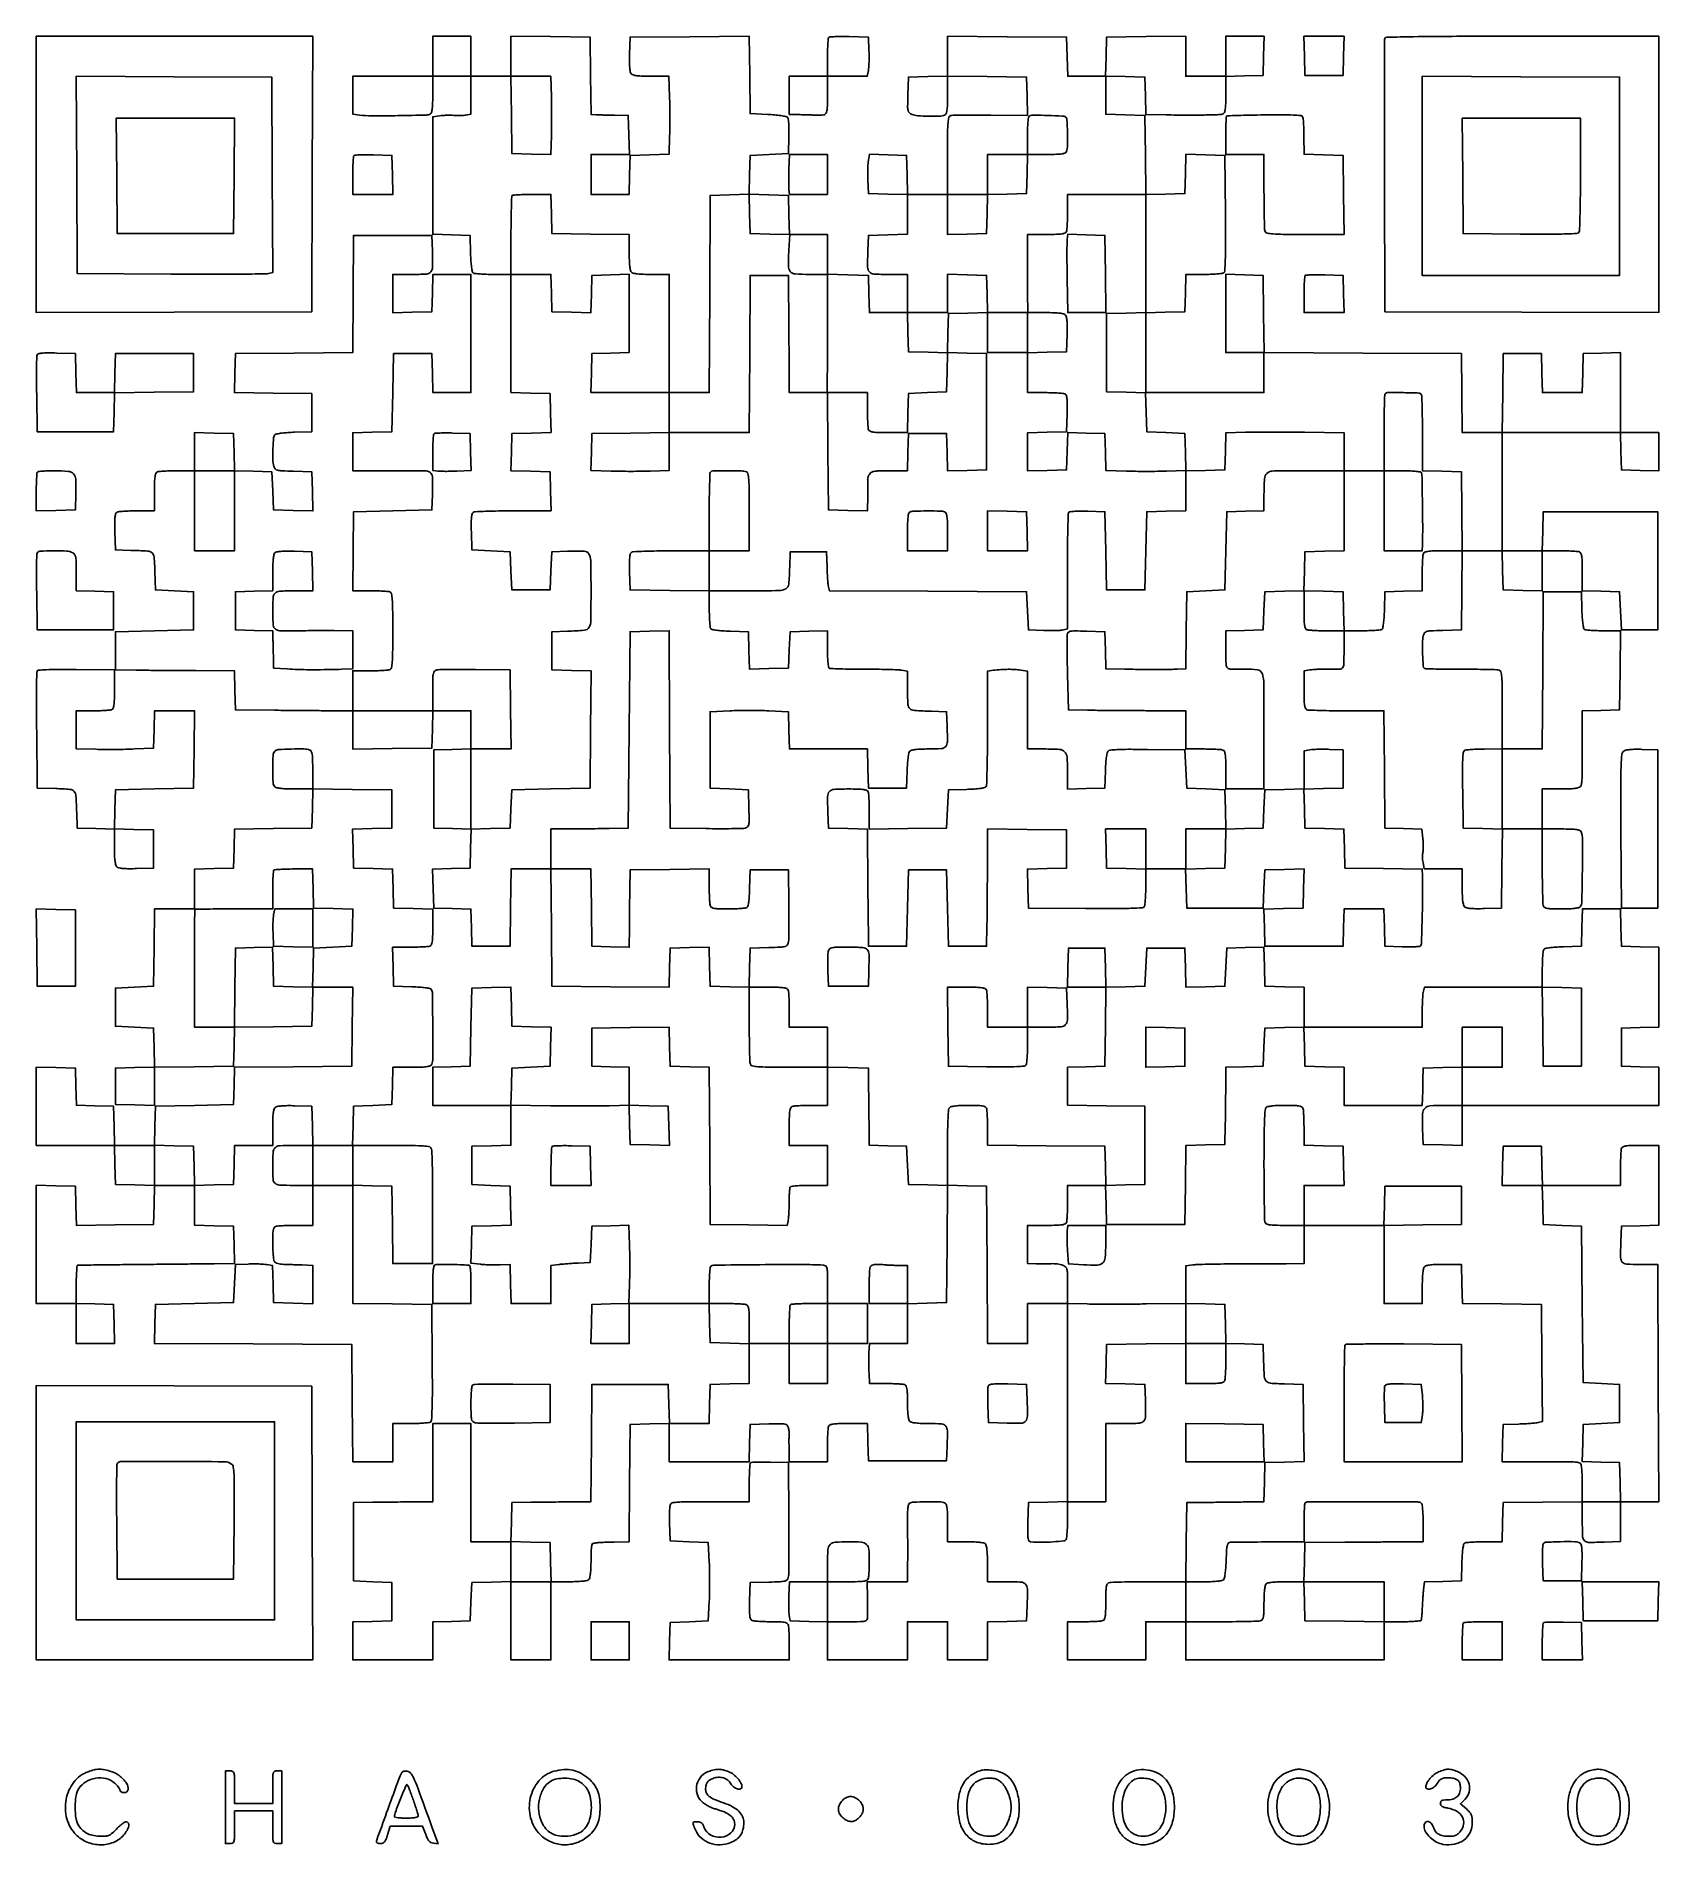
# Model space of a CAD drawing. Extents: x 179 to 1071, y 112 to 1107.
import ezdxf

# ---------------------------------------------------------------- set-up
doc = ezdxf.new("R2010")
doc.units = 0

msp = doc.modelspace()

# ---------------------------------------------------------------- linework, layer by layer
for points in [[(179, 1030.993714), (179, 954.987428), (254.75, 955.243714), (330.5, 955.5), (330.756286, 1031.25), (331.012572, 1107), (255.006286, 1107), (179, 1107)], [(876.216168, 1096.25), (876.5, 1085.5), (887, 1085.5), (897.5, 1085.5), (897.783832, 1096.25), (898.067663, 1107), (887, 1107), (875.932337, 1107)], [(223.235953, 1030.25), (223.5, 998.5), (255.5, 998.5), (287.5, 998.5), (287.764047, 1030.25), (288.028094, 1062), (255.5, 1062), (222.971906, 1062)], [(288, 846), (288, 824), (277, 824), (266, 824), (266, 846), (266, 868), (277, 868), (288, 868)], [(723.783832, 834.75), (724.067663, 824), (713.033832, 824), (702, 824), (702, 835.033832), (702, 846.067663), (712.75, 845.783832), (723.5, 845.5)], [(789, 659.966168), (789, 648.932337), (778.25, 649.216168), (767.5, 649.5), (767.216168, 660.25), (766.932337, 671), (777.966168, 671), (789, 671)], [(832.783832, 660.25), (832.5, 649.5), (821.75, 649.216168), (811, 648.932337), (811, 659.966168), (811, 671), (822.033832, 671), (833.067663, 671)], [(179.230013, 605.784034), (179.5, 584.5), (190, 584.5), (200.5, 584.5), (200.5, 605.5), (200.5, 626.5), (189.730013, 626.784034), (178.960027, 627.068069)], [(1028.5, 562), (1028.5, 540.5), (1018, 540.5), (1007.5, 540.5), (1007.230403, 562.284031), (1006.960806, 584.068061), (1017.730403, 583.784031), (1028.5, 583.5)], [(810.5, 551), (810.5, 540.5), (799.75, 540.216168), (789, 539.932337), (789, 551), (789, 562.067663), (799.75, 561.783832), (810.5, 561.5)], [(985, 551), (985, 540), (974, 540), (963, 540), (963, 551), (963, 562), (974, 562), (985, 562)], [(526.784178, 507.715822), (527.068357, 496.931643), (516.284178, 497.215822), (505.5, 497.5), (505.215822, 508.284178), (504.931643, 519.068357), (515.715822, 518.784178), (526.5, 518.5)], [(265.783832, 485.75), (266.067663, 475), (255.033832, 475), (244, 475), (244, 486.033832), (244, 497.067663), (254.75, 496.783832), (265.5, 496.5)], [(353, 486), (353, 475), (342, 475), (331, 475), (331, 486), (331, 497), (342, 497), (353, 497)], [(832.783832, 398.75), (833.067663, 388), (822.033832, 388), (811, 388), (811, 399.033832), (811, 410.067663), (821.75, 409.783832), (832.5, 409.5)], [(179, 289.506286), (179, 214), (255.006326, 214), (331.012652, 214), (330.756326, 289.25), (330.5, 364.5), (254.75, 364.756286), (179, 365.012572)], [(310, 290.5), (310, 236), (255.5, 236), (201, 236), (201, 290.5), (201, 345), (255.5, 345), (310, 345)], [(811, 333.519888), (811, 323), (832.534983, 323), (854.069966, 323), (853.784983, 333.25), (853.5, 343.5), (832.25, 343.769888), (811, 344.039775)], [(461.783832, 267.75), (462.067663, 257), (451.033832, 257), (440, 257), (440, 268.085186), (440, 279.170371), (450.75, 278.835186), (461.5, 278.5)], [(1029.216168, 246.25), (1029.5, 235.5), (1050, 235.5), (1070.5, 235.5), (1070.783832, 246.25), (1071.067663, 257), (1050, 257), (1028.932337, 257)], [(484, 224.5), (484, 214), (494.5, 214), (505, 214), (505, 224.5), (505, 235), (494.5, 235), (484, 235)]]:
    msp.add_lwpolyline(points, close=True)
for points in [[(397, 1096), (397, 1085), (375, 1085), (353, 1085), (353, 1074.587898), (353, 1064.175796), (356.75, 1063.658372, 0.034489), (363.244597, 1063.214991, 0.003974), (377.879982, 1063.342823, 0.001454), (393.611269, 1063.651045, 0.138861), (395.75, 1064.309017, 0.19692), (396.330486, 1065.143971, 0.025729), (396.698219, 1067.322717, 0.021357), (396.930843, 1070.501403, 0.007587), (397, 1075.059017), (397, 1085), (407.5, 1085), (418, 1085), (418, 1074.579455), (418, 1064.158911), (415.25, 1063.650157, -0.026714), (413.914774, 1063.476249, -0.011716), (412.132812, 1063.382306, -0.011557), (410.23275, 1063.370667, -0.015174), (408.5, 1063.452745, 0.01596), (406.696239, 1063.535346, 0.009864), (404.573438, 1063.522861, 0.00989), (402.474578, 1063.427531, 0.017493), (400.75, 1063.254235), (397, 1062.744384), (397, 1030.407175), (397, 998.069966), (407.25, 997.784983), (417.5, 997.5), (417.788805, 987.535034, 0.00836), (417.987032, 983.199826, 0.019108), (418.315749, 979.944063, 0.01918), (418.737468, 977.589, 0.199883), (419.288805, 976.800347, 0.117226), (420.172107, 976.495095, 0.006962), (423.008274, 976.252233, 0.010173), (426.426877, 976.077211, 0.007309), (430.25, 976.015313), (440, 976), (440, 943.533832), (440, 911.067663), (450.75, 910.783832), (461.5, 910.5), (461.783485, 899.784171), (462.06697, 889.068343), (451.283485, 888.784171), (440.5, 888.5), (440.215394, 878.284183), (439.930789, 868.068365), (450.715394, 867.784183), (461.5, 867.5), (461.783832, 856.75), (462.067663, 846), (441.283832, 845.984687, 0.003666), (433.225379, 845.919662, 0.005576), (426.226833, 845.733781, 0.002272), (420.253532, 845.481255, 0.130376), (419.211769, 845.152042, 0.19692), (418.604266, 844.294865, 0.033714), (418.278982, 842.282937, 0.023663), (418.138177, 839.195195, 0.006827), (418.211769, 834.417355), (418.5, 824.5), (429, 824), (439.5, 823.5), (440, 813), (440.5, 802.5), (451, 802.5), (461.5, 802.5), (462, 813), (462.5, 823.5), (471, 823.795054, -0.016943), (480.188016, 823.802542, -0.255318), (482.847242, 822.233635, -0.131577), (483.879577, 818.591066, -0.003629), (484, 802, -0.003292), (483.890872, 785.426033, -0.129624), (482.917653, 781.922873, -0.243089), (480.361415, 780.302091, -0.014665), (471, 779.75078), (462.5, 779.5), (462.5, 769), (462.5, 758.5), (473.263808, 758.216028), (484.027617, 757.932056), (483.763808, 725.716028), (483.5, 693.5), (462, 693), (440.5, 692.5), (440, 682), (439.5, 671.5), (428.75, 671.216168), (418, 670.932337), (418, 692.966168), (418, 715), (429.019502, 715), (440.039005, 715), (439.769502, 736.75), (439.5, 758.5), (420.5, 758.732923, 0.002587), (413.057478, 758.785647, 0.003643), (406.420313, 758.74997, 0.002148), (400.831621, 758.655191, 0.049603), (399.25, 758.463871, 0.142891), (397.982366, 757.765808, 0.148599), (397.312653, 756.505769, 0.045011), (397.047302, 753.951923, 0.003393), (397, 746.980948), (397, 736), (375, 736), (353, 736), (353, 747), (353, 758), (362.418213, 758, 0.005951), (366.140776, 758.044305, 0.007831), (369.534475, 758.178303, 0.005915), (372.361889, 758.367894, 0.07203), (373.418213, 758.606989, 0.25694), (374.300918, 759.652022, 0.031157), (374.723675, 762.739087, 0.016334), (374.950165, 768.241252, 0.002119), (375, 780, 0.002119), (374.950165, 791.758748, 0.016334), (374.723675, 797.260913, 0.031157), (374.300918, 800.347978, 0.25694), (373.418213, 801.393011, 0.07207), (372.36144, 801.632119, 0.005899), (369.528746, 801.821697, 0.007818), (366.128746, 801.955696, 0.005939), (362.39871, 802), (352.960995, 802), (353.230498, 823.75), (353.5, 845.5), (375, 846), (396.5, 846.5), (396.795054, 855, 0.010253), (396.92436, 864.109648, 0.187892), (395.875476, 866.75285, 0.199702), (393.339792, 867.907674, 0.011792), (384.71245, 867.990136, -0.001627), (379.674966, 867.935875, -0.001021), (373.78272, 867.903613, -0.001024), (367.981821, 867.895576, -0.001872), (363.25, 867.916434), (353, 868), (353, 878.466168), (353, 888.932337), (363.75, 889.216168), (374.5, 889.5), (375, 911), (375.5, 932.5), (386, 932.5), (396.5, 932.5), (396.783832, 921.75), (397.067663, 911), (407.533832, 911), (418, 911), (418, 943.5), (418, 976), (407.534983, 976), (397.069966, 976), (396.784983, 965.75), (396.5, 955.5), (385.75, 955.216168), (375, 954.932337), (375, 965.466168), (375, 976), (385.480948, 976, 0.01319), (393.50249, 976.211645, 0.203196), (395.933469, 977.397028, 0.179688), (396.928151, 980.034911, 0.009927), (396.795054, 989), (396.5, 997.5), (375, 997.5), (353.5, 997.5), (353.236165, 965.263835), (352.97233, 933.02767), (320.736165, 932.763835), (288.5, 932.5), (288.216371, 921.769986), (287.932742, 911.039971), (309.216371, 910.769986), (330.5, 910.5), (330.5, 900), (330.5, 889.5), (321.054124, 889.209882, 0.009679), (317.346001, 889.024093, 0.013265), (314.020329, 888.704018, 0.009997), (311.288784, 888.312199, 0.133347), (310.373712, 887.89519, 0.200937), (309.513625, 886.249066, 0.010887), (309.13607, 880.274786, 0.017363), (309.096368, 874.275266, 0.054329), (309.64524, 870.28388, 0.138969), (310.357275, 869.044245, 0.136799), (311.617962, 868.353332, 0.046209), (314.098216, 868.011195, 0.004192), (320.349905, 867.78388), (330.5, 867.5), (330.784178, 856.715822), (331.068357, 845.931643), (320.284178, 846.215822), (309.5, 846.5), (309, 857), (308.5, 867.5), (298.284601, 867.784601), (288.069202, 868.069202), (287.784601, 878.284601), (287.5, 888.5), (276.75, 888.783832), (266, 889.067663), (266, 878.533832), (266, 868), (256.581787, 868, 0.005951), (252.859224, 867.955695, 0.007831), (249.465525, 867.821697, 0.005915), (246.638111, 867.632106, 0.07203), (245.581787, 867.393011, 0.205218), (244.76761, 866.601595, 0.063068), (244.30265, 864.913621, 0.030363), (244.059586, 861.960143, 0.005351), (244, 856.393011), (244, 846), (234.25, 845.984687, 0.007755), (230.421391, 845.919286, 0.010675), (226.985645, 845.733781, 0.007585), (224.139851, 845.475649, 0.115445), (223.211769, 845.152042, 0.19692), (222.604266, 844.294865, 0.033714), (222.278982, 842.282937, 0.023663), (222.138177, 839.195195, 0.006827), (222.211769, 834.417355), (222.5, 824.5), (231, 824.24922, -0.008001), (240.14566, 823.832838, -0.165236), (242.65727, 822.803333, -0.196929), (243.809521, 820.50884, -0.012174), (244.215131, 812.7397), (244.5, 802.5), (255, 802), (265.5, 801.5), (265.5, 791), (265.5, 780.5), (244, 780), (222.5, 779.5), (222.5, 769), (222.5, 758.5), (234, 758.344864, 0.001091), (239.84945, 758.278725, 0.000371), (248.354124, 758.207433, 0.000368), (257.750175, 758.142558, 0.000424), (266.716168, 758.094864), (287.932337, 758), (288.216168, 747.25), (288.5, 736.5), (310, 736.289091, 0.00027), (319.019799, 736.205478, 0.000244), (328.342187, 736.128653, 0.000245), (336.688123, 736.068039, 0.000784), (342.25, 736.039091), (353, 736), (353, 725.480498), (353, 714.960995), (374.75, 715.230498), (396.5, 715.5), (396.784983, 725.75), (397.069966, 736), (407.534983, 736), (418, 736), (418, 725.534983), (418, 715.069966), (407.75, 714.784983), (397.5, 714.5), (397.5, 693), (397.5, 671.5), (407.783473, 671.214647), (418.066946, 670.929295), (417.783473, 660.214647), (417.5, 649.5), (407.216527, 649.214647), (396.933054, 648.929295), (397.216527, 638.214647), (397.5, 627.5), (407.715399, 627.215399), (417.930798, 626.930798), (418.215399, 616.715399), (418.5, 606.5), (429, 606.5), (439.5, 606.5), (439.769888, 627.75), (440.039775, 649), (451.006035, 649), (461.972294, 649), (462.236147, 616.75), (462.5, 584.5), (494.716028, 584.236192), (526.932056, 583.972383), (527.216028, 594.736192), (527.5, 605.5), (538.215829, 605.783485), (548.931657, 606.06697), (549.215829, 595.283485), (549.5, 584.5), (560.25, 584.216168), (571, 583.932337), (571, 563.547956, 0.002775), (571.043995, 555.62203, 0.004131), (571.178303, 548.686837, 0.001846), (571.363378, 542.779199, 0.08304), (571.606989, 541.581787, 0.257256), (572.653901, 540.698559, 0.030951), (575.756048, 540.27619, 0.016256), (581.284365, 540.049786, 0.002106), (593.106989, 540), (614, 540), (614, 529.5), (614, 519), (605.081787, 519, 0.006277), (601.550804, 518.955669, 0.008159), (598.31865, 518.821697, 0.006338), (595.626193, 518.631778, 0.070946), (594.581787, 518.393011, 0.205218), (593.76761, 517.601595, 0.063068), (593.30265, 515.913621, 0.030363), (593.059586, 512.960143, 0.005351), (593, 507.393011), (593, 497), (603.5, 497), (614, 497), (614, 486), (614, 475), (604.059017, 475, 0.00904), (600.206338, 474.930338, 0.013724), (596.863562, 474.717433, 0.008318), (594.119629, 474.420801, 0.227008), (593.523529, 474.03807, 0.114568), (593.287138, 473.33751, 0.006655), (593.096337, 471.070962, 0.00982), (592.956918, 468.3415, 0.007049), (592.904095, 465.28807, -0.006357), (592.853991, 462.139959, -0.00719), (592.724075, 459.121063, -0.006624), (592.542938, 456.561021, -0.038788), (592.326266, 455.230442), (591.773366, 452.960884), (570.636683, 453.230442), (549.5, 453.5), (549.239403, 496.716276), (548.978805, 539.932552), (538.239403, 540.216276), (527.5, 540.5), (527.215968, 551.269789), (526.931935, 562.039577), (505.715968, 561.769789), (484.5, 561.5), (484.5, 551), (484.5, 540.5), (494.75, 540.215017), (505, 539.930034), (505, 529.498849), (505, 519.067663), (494.25, 518.783832, -0.005067), (488.672274, 518.693115, -0.001559), (480.258595, 518.66779, -0.00156), (470.844189, 518.698183, -0.001711), (461.715429, 518.787367), (439.930859, 519.074735), (440.215429, 529.287367), (440.5, 539.5), (451, 540), (461.5, 540.5), (461.783485, 551.215829), (462.06697, 561.931657), (451.283485, 562.215829), (440.5, 562.5), (440.215829, 573.283485), (439.931657, 584.06697), (429.215829, 583.783485), (418.5, 583.5), (418, 562), (417.5, 540.5), (407.25, 540.215017), (397, 539.930034), (397, 529.465017), (397, 519), (418.5, 519), (440, 519), (440, 508.033832), (440, 497.067663), (429.25, 496.783832), (418.5, 496.5), (418.5, 486), (418.5, 475.5), (429, 475), (439.5, 474.5), (439.783485, 463.784171), (440.06697, 453.068343), (429.283485, 452.784171), (418.5, 452.5), (418.215858, 442.326222), (417.931717, 432.152444), (423.215858, 431.587388, 0.012123), (425.636427, 431.387759, 0.00695), (428.563408, 431.258474, 0.00694), (431.511065, 431.210241, 0.01147), (434, 431.261166), (439.5, 431.5), (439.783832, 420.75), (440.067663, 410), (451.033832, 410), (462, 410), (462, 420.438727), (462, 430.877454), (466.25, 431.448949, -0.010327), (468.332379, 431.685292, -0.004259), (471.160937, 431.923001, -0.004211), (474.200212, 432.126638, -0.005402), (477, 432.260221), (483.5, 432.5), (484, 442.5), (484.5, 452.5), (494.686991, 452.784287), (504.873982, 453.068575), (505.186991, 442.134181, -0.004469), (505.284461, 437.181943, -0.002693), (505.315916, 431.308116, -0.002696), (505.284251, 425.469323, -0.004716), (505.186339, 420.634173), (504.872678, 410.068561), (494.686339, 409.78428), (484.5, 409.5), (484.216168, 398.75), (483.932337, 388), (494.466168, 388), (505, 388), (505, 399), (505, 410), (526.966168, 410), (548.932337, 410), (549.216168, 399.25), (549.5, 388.5), (560.25, 388.216168), (571, 387.932337), (571, 377), (571, 366.067663), (560.25, 365.783832), (549.5, 365.5), (549.216168, 354.75), (548.932337, 344), (538, 344), (527.067663, 344), (526.783832, 354.75), (526.5, 365.5), (505.5, 365.5), (484.5, 365.5), (484.236147, 333.25), (483.972294, 301), (472.736147, 300.925726, 0.000756), (467.672098, 300.884594, 0.000467), (461.716243, 300.821651, 0.000468), (455.830288, 300.748444, 0.00084), (451, 300.675726), (440.5, 300.5), (440.216168, 289.75), (439.932337, 279), (428.966168, 279), (418, 279), (418, 311.5), (418, 344), (407.5, 344), (397, 344), (397, 322.5), (397, 301), (385.75, 300.925726, 0.000756), (380.680609, 300.884593, 0.000467), (374.720312, 300.821651, 0.000468), (368.83123, 300.748444, 0.000842), (364, 300.675726), (353.5, 300.5), (353.5, 279), (353.5, 257.5), (364, 257), (374.5, 256.5), (374.5, 246), (374.5, 235.5), (363.75, 235.216168), (353, 234.932337), (353, 224.466168), (353, 214), (375, 214), (397, 214), (397, 224.465017), (397, 234.930034), (407.25, 235.215017), (417.5, 235.5), (418, 246), (418.5, 256.5), (429.25, 256.783832), (440, 257.067663), (440, 235.533832), (440, 214), (451, 214), (462, 214), (462, 235.5), (462, 257), (471.8, 257, 0.008695), (476.071747, 257.074295, 0.018472), (479.369558, 257.311224, 0.019349), (481.799696, 257.671932, 0.150969), (482.8, 258.2, 0.149044), (483.322729, 259.181224, 0.019949), (483.685484, 261.522984, 0.019071), (483.924518, 264.676508, 0.009379), (484, 268.7, -0.007108), (484.062636, 273.105901, -0.025896), (484.286703, 275.893387, -0.038354), (484.653148, 277.624007, -0.307542), (485.25, 278.11535, 0.009119), (485.801517, 278.176405, 0.006205), (486.426562, 278.265064, 0.006254), (487.02778, 278.365684, 0.012489), (487.5, 278.463035, -0.04467), (488.200358, 278.56102, -0.002025), (490.625618, 278.671865, -0.003374), (493.508206, 278.772433, -0.002409), (496.736147, 278.847686), (504.972294, 279), (505.236147, 311.25), (505.5, 343.5), (516.25, 343.783832), (527, 344.067663), (527, 333.533832), (527, 323), (548.965017, 323), (570.930034, 323), (571.215017, 333.25), (571.5, 343.5), (581.722245, 343.784677, -0.003488), (588.334543, 343.922669, -0.050684), (590.662172, 343.718733, -0.165802), (591.830539, 343.053969, -0.120322), (592.534088, 341.720206, -0.014931), (592.746531, 340.752221, -0.015552), (592.897539, 339.786309, -0.015411), (592.976104, 338.945432, -0.063258), (592.943422, 338.435529, 0.043569), (592.876339, 337.788254, 0.002158), (592.850897, 335.645124, 0.003471), (592.849335, 333.095394, 0.002501), (592.881579, 330.25), (593, 323), (603.5, 323), (614, 323), (614, 331.918213, -0.006277), (614.044331, 335.449196, -0.008159), (614.178303, 338.68135, -0.006338), (614.368222, 341.373807, -0.070946), (614.606989, 342.418213, -0.204941), (615.397244, 343.232062, -0.063222), (617.080782, 343.697172, -0.030449), (620.025624, 343.940347, -0.005378), (625.572006, 344), (635.930034, 344), (636.215017, 333.75), (636.5, 323.5), (658, 323.5), (679.5, 323.5), (679.796504, 331.496645, 0.010268), (679.936483, 339.965597, 0.170682), (679.005603, 342.579563, 0.209164), (676.711629, 343.768567, 0.016454), (669.680948, 344, -0.009407), (665.666907, 344.07553, -0.019094), (662.518882, 344.314649, -0.019972), (660.180477, 344.677483, -0.148968), (659.2, 345.2, -0.148618), (658.678473, 346.177004, -0.020076), (658.315267, 348.499944, -0.019202), (658.075751, 351.62258, -0.009539), (658, 355.593011, 0.006405), (657.937794, 360.449162, 0.033615), (657.690477, 363.105917, 0.068495), (657.220382, 364.642994, 0.195123), (656.418213, 365.393011, 0.070743), (655.376012, 365.631718, 0.006418), (652.707441, 365.821697, 0.00822), (649.503985, 365.955665, 0.006339), (646.007033, 366), (637.177642, 366), (636.838821, 371.75, -0.008521), (636.73075, 374.332966, -0.005363), (636.688317, 377.353125, -0.005383), (636.710439, 380.325789, -0.009826), (636.80226, 382.75), (637.104519, 388), (647.55226, 388), (658, 388), (658, 398.966168), (658, 409.932337), (668.75, 410.216168), (679.5, 410.5), (679.763898, 442.783691), (680.027795, 475.067381), (690.763898, 474.783691), (701.5, 474.5), (701.760623, 431.25), (702.021245, 388), (713.010623, 388), (724, 388), (724, 399), (724, 410), (734.997836, 410), (745.995672, 410), (745.982213, 355.533673), (745.968754, 301.067346), (735.234377, 300.783673), (724.5, 300.5), (724.216168, 289.75, 0.003787), (724.096428, 283.38925, 0.03711), (724.265201, 280.711219, 0.117919), (724.770434, 279.415829, 0.228032), (725.716168, 278.879639, 0.018888), (731.670336, 278.70335, 0.015344), (738.050698, 278.95141, 0.00813), (743.904989, 279.454965, 0.229704), (745.166069, 280.234465, 0.115966), (745.484271, 281.149452, 0.007401), (745.737902, 283.992312, 0.010529), (745.920319, 287.423008, 0.007624), (745.984687, 291.25), (746, 301), (756.5, 301), (767, 301), (767, 322.5), (767, 344), (777.480948, 344, 0.01319), (785.50249, 344.211645, 0.203196), (787.933469, 345.397028, 0.179688), (788.928151, 348.034911, 0.009927), (788.795054, 357), (788.5, 365.5), (777.716515, 365.784171), (766.93303, 366.068343), (767.216515, 376.784171), (767.5, 387.5), (789.25, 387.769502), (811, 388.039005), (811, 377.019502), (811, 366), (821.393011, 366, 0.005351), (826.960143, 366.059586, 0.030363), (829.913621, 366.30265, 0.063068), (831.601595, 366.76761, 0.205218), (832.393011, 367.581787, 0.072102), (832.632129, 368.638915, 0.005887), (832.821697, 371.475801, 0.007809), (832.955696, 374.880803, 0.005929), (833, 378.616771), (833, 388.069966), (843.25, 387.784983), (853.5, 387.5), (853.75078, 379, 0.008001), (854.167162, 369.85434, 0.165236), (855.196667, 367.34273, 0.196929), (857.49116, 366.190479, 0.012174), (865.2603, 365.784869), (875.5, 365.5), (875.769789, 344.284032), (876.039577, 323.068065), (865.269789, 322.784032), (854.5, 322.5), (854.216168, 311.75), (853.932337, 301), (843.716168, 300.878498, -0.000018), (839.011865, 300.822715, -0.00001), (833.269749, 300.754941, -0.00001), (827.453221, 300.686515, -0.000016), (822.5, 300.628498), (811.5, 300.5), (811.230498, 278.75), (810.960995, 257), (790.562285, 257, 0.002773), (782.630866, 256.956005, 0.004129), (775.691046, 256.821697, 0.001844), (769.779299, 256.636626, 0.083046), (768.581787, 256.393011, 0.200263), (767.773476, 255.622124, 0.065784), (767.305916, 254.010808, 0.03193), (767.060828, 251.207285, 0.00584), (767, 246, -0.00584), (766.939172, 240.792715, -0.03193), (766.694084, 237.989192, -0.065784), (766.226524, 236.377876, -0.200263), (765.418213, 235.606989, -0.070946), (764.373807, 235.368222, -0.006338), (761.68135, 235.178303, -0.008159), (758.449196, 235.044331, -0.006277), (754.918213, 235), (746, 235), (746, 224.5), (746, 214), (767.5, 214), (789, 214), (789, 224.5), (789, 235), (800, 235), (811, 235), (811, 224.5), (811, 214), (865.5, 214), (920, 214), (920, 224.5), (920, 235), (929.940983, 235, 0.00746), (933.786464, 235.057378, 0.011518), (937.105837, 235.233054, 0.00599), (939.864695, 235.476159, 0.233445), (940.372299, 235.793375, 0.10677), (940.574085, 236.362294, 0.00702), (940.773561, 238.103455, 0.009921), (940.942349, 240.203897, 0.007236), (941.049745, 242.543375, -0.005029), (941.157143, 245.132315, -0.003738), (941.325846, 247.988754, -0.003778), (941.525526, 250.681363, -0.008533), (941.726907, 252.716215), (942.216955, 256.932429), (952.358477, 257.216215), (962.5, 257.5), (962.788805, 267.464966, -0.00836), (962.987032, 271.800174, -0.019108), (963.315749, 275.055937, -0.01918), (963.737468, 277.411, -0.199883), (964.288805, 278.199653, -0.117134), (965.171517, 278.504879, -0.006997), (967.998336, 278.747767, -0.010202), (971.406013, 278.922787, -0.007334), (975.216168, 278.984687), (984.932337, 279), (985.216168, 289.75), (985.5, 300.5), (1007.25, 300.769502), (1029, 301.039005), (1029, 290.136134, 0.009484), (1029.158851, 281.761892, 0.199329), (1030.182061, 279.539248, 0.189618), (1032.498599, 278.637878, 0.008456), (1041.25, 278.818372), (1050, 279.146947), (1050, 290.073474), (1050, 301), (1060.507242, 301), (1071.014483, 301), (1070.757242, 366.25), (1070.5, 431.5), (1060.704844, 431.5, -0.013476), (1053.2306, 431.701484, -0.207462), (1050.977276, 432.826381, -0.175915), (1050.063646, 435.326274, -0.009205), (1050.204946, 444), (1050.5, 452.5), (1060.75, 452.784983), (1071, 453.069966), (1071, 475.034983), (1071, 497), (1061.106989, 497, 0.005748), (1055.836306, 496.939403, 0.031643), (1053.006334, 496.694689, 0.0653), (1051.381554, 496.227587, 0.201158), (1050.606989, 495.418213, 0.07203), (1050.367894, 494.361889, 0.005915), (1050.178303, 491.534475, 0.007831), (1050.044305, 488.140776, 0.005951), (1050, 484.418213), (1050, 475), (1028.533832, 475), (1007.067663, 475), (1006.783832, 485.75), (1006.5, 496.5), (996, 496.5), (985.5, 496.5), (985.216168, 485.75), (984.932337, 475), (995.932337, 475), (1006.932337, 475), (1007.216168, 464.25), (1007.5, 453.5), (1018, 453), (1028.5, 452.5), (1029, 409.5), (1029.5, 366.5), (1039.5, 366), (1049.5, 365.5), (1049.5, 355), (1049.5, 344.5), (1039.5, 344), (1029.5, 343.5), (1029.215407, 333.285365), (1028.930815, 323.07073), (1039.215407, 322.785365), (1049.5, 322.5), (1049.783832, 311.75), (1050.067663, 301), (1039.533832, 301), (1029, 301), (1028.984687, 310.75, 0.007993), (1028.917412, 314.581548, 0.010939), (1028.726302, 318.026457, 0.007917), (1028.45999, 320.877782, 0.114509), (1028.126581, 321.829429, 0.196609), (1027.220955, 322.472579, 0.032607), (1025.067193, 322.829141, 0.022473), (1021.717902, 323.009962, 0.006044), (1016.391893, 322.99349, -0.001772), (1011.475564, 322.936275, -0.001086), (1005.67828, 322.901944, -0.001088), (999.938622, 322.892906, -0.001939), (995.215017, 322.914061), (984.930034, 323), (985.215017, 333.25), (985.5, 343.5), (994, 343.75078, 0.00487), (997.420312, 343.885041, 0.005669), (1000.668123, 344.081155, 0.005068), (1003.40977, 344.305875, 0.033662), (1004.763823, 344.523302), (1007.027647, 345.045043), (1006.763823, 377.272521), (1006.5, 409.5), (984.783635, 409.769409), (963.06727, 410.038817), (962.783635, 420.769409), (962.5, 431.5), (952.712919, 431.5, 0.00665), (947.739107, 431.433843, 0.028066), (944.767521, 431.187479, 0.048144), (942.919948, 430.74503, 0.170654), (941.978232, 430, 0.109035), (941.605034, 428.965489, 0.009918), (941.304487, 426.223437, 0.012476), (941.090353, 422.902151, 0.009445), (941.015313, 419.25), (941, 410), (930.5, 410), (920, 410), (920, 431.480112), (920, 452.960225), (941.25, 453.230112), (962.5, 453.5), (962.5, 464), (962.5, 474.5), (941.5, 474.5), (920.5, 474.5), (920.216168, 463.75), (919.932337, 453), (897.966168, 453), (876, 453), (876, 464), (876, 475), (887.033832, 475), (898.067663, 475), (897.783832, 485.75), (897.5, 496.5), (886.75, 496.783832), (876, 497.067663), (876, 506.452044, 0.005972), (875.955693, 510.161644, 0.007852), (875.821697, 513.544413, 0.005942), (875.632085, 516.36267, 0.07196), (875.393011, 517.418213, 0.195123), (874.642994, 518.220382, 0.068495), (873.105917, 518.690477, 0.033615), (870.449162, 518.937794, 0.006405), (865.593011, 519, 0.009539), (861.62258, 518.924249, 0.019202), (858.499944, 518.684733, 0.020076), (856.177004, 518.321527, 0.148618), (855.2, 517.8, 0.183283), (854.583036, 516.428974, 0.005534), (854.269856, 510.074395, 0.007532), (854.058563, 500.933985, 0.002012), (854, 486.381787, 0.001876), (854.043884, 474.685605, 0.002895), (854.178303, 464.575525, 0.000928), (854.361525, 455.827192, 0.086115), (854.606989, 454.581787, 0.205218), (855.398405, 453.76761, 0.063068), (857.086379, 453.30265, 0.030363), (860.039857, 453.059586, 0.005351), (865.606989, 453), (876, 453), (876, 442.5), (876, 432), (866.25, 431.905368, -0.001036), (861.236393, 431.8671, -0.000333), (853.799022, 431.830705, -0.000332), (845.523345, 431.801228, -0.000372), (837.55518, 431.784081, 0.00245), (830.022139, 431.736562, 0.003098), (823.057629, 431.615331, 0.002455), (817.220028, 431.448852, 0.024983), (814.80518, 431.247044), (811, 430.736662), (811, 420.405517), (811, 410.074372), (789.25, 409.787186, -0.001714), (780.134477, 409.698071, -0.001561), (770.73125, 409.667736, -0.001561), (762.325826, 409.693111, -0.005064), (756.75, 409.783832), (746, 410.067663), (746, 420.058583, 0.003782), (745.950142, 426.650074, 0.056975), (745.655659, 428.921006, 0.16138), (744.877455, 430.154615, 0.081351), (743.268344, 431.088075, 0.037884), (741.969799, 431.47217, 0.019745), (740.305599, 431.761907, 0.019521), (738.564973, 431.925749, 0.028127), (737.018344, 431.923547, -0.008568), (735.334545, 431.855269, -0.003934), (733.138201, 431.821166, -0.003894), (730.825738, 431.821467, -0.005375), (728.75, 431.860223), (724, 432), (724, 442.5), (724, 453), (734.393011, 453, 0.005351), (739.960143, 453.059586, 0.030363), (742.913621, 453.30265, 0.063068), (744.601595, 453.76761, 0.205218), (745.393011, 454.581787, 0.07203), (745.632106, 455.638111, 0.005915), (745.821697, 458.465525, 0.007831), (745.955695, 461.859224, 0.005951), (746, 465.581787), (746, 475), (756.466168, 475), (766.932337, 475), (767.216168, 464.25), (767.5, 453.5), (789, 453.5), (810.5, 453.5), (810.769409, 475.216365), (811.038817, 496.93273), (821.769409, 497.216365), (832.5, 497.5), (832.703106, 508, 0.001197), (832.784366, 512.794699, 0.000692), (832.860325, 518.563161, 0.000691), (832.920537, 524.352057, 0.00116), (832.953106, 529.215017), (833, 539.930034), (843.25, 540.215017), (853.5, 540.5), (854, 551), (854.5, 561.5), (865.215829, 561.783485), (875.931657, 562.06697), (876.215829, 551.283485), (876.5, 540.5), (887.25, 540.216168), (898, 539.932337), (898, 529.466168), (898, 519), (919.5, 519), (941, 519), (941.153471, 522.75, 0.003032), (941.219104, 524.633143, 0.001098), (941.290215, 527.307812, 0.001088), (941.355269, 530.236536, 0.001296), (941.403471, 533), (941.5, 539.5), (952.25, 539.783832), (963, 540.067663), (963, 529.533832), (963, 519), (953.035184, 519, 0.018261), (945.254957, 518.715759, 0.189805), (942.423692, 517.354446, 0.180768), (941.207496, 514.394003, 0.016288), (941.211167, 506.243181), (941.5, 497.5), (952.25, 497.216168), (963, 496.932337), (963, 507.966168), (963, 519), (1017, 519), (1071, 519), (1071, 529.465017), (1071, 539.930034), (1060.75, 540.215017), (1050.5, 540.5), (1050.5, 551), (1050.5, 561.5), (1060.75, 561.784983), (1071, 562.069966), (1071, 584), (1071, 605.930034), (1060.75, 606.215017), (1050.5, 606.5), (1050.215017, 616.75), (1049.930034, 627), (1039.5, 627), (1029.069966, 627), (1028.784983, 616.75), (1028.5, 606.5), (1018.535034, 606.211195, 0.00836), (1014.199826, 606.012968, 0.019108), (1010.944063, 605.684251, 0.01918), (1008.589, 605.262532, 0.199883), (1007.800347, 604.711195, 0.117226), (1007.495095, 603.827893, 0.006962), (1007.252233, 600.991726, 0.010173), (1007.077211, 597.573123, 0.007309), (1007.015313, 593.75), (1007, 584), (974.616631, 584), (942.233263, 584), (941.630286, 581.75, 0.044946), (941.394203, 580.391033, 0.006544), (941.200423, 577.590625, 0.007361), (941.063073, 574.265037, 0.006249), (941.013655, 570.75), (941, 562), (908.5, 562), (876, 562), (876, 572.966168), (876, 583.932337), (865.25, 584.216168), (854.5, 584.5), (854.215817, 595.284606), (853.931635, 606.069211), (843.715817, 605.784606), (833.5, 605.5), (833, 595), (832.5, 584.5), (821.784171, 584.216515), (811.068343, 583.93303), (810.784171, 594.716515), (810.5, 605.5), (800, 605.5), (789.5, 605.5), (789, 595), (788.5, 584.5), (777.784171, 584.216515), (767.068343, 583.93303), (766.784171, 594.716515), (766.5, 605.5), (756.5, 605.5), (746.5, 605.5), (746.216168, 594.75), (745.932337, 584), (756.485671, 584), (767.039005, 584), (766.769502, 562.25), (766.5, 540.5), (756.25, 540.215017), (746, 539.930034), (746, 529.484905), (746, 519.039775), (767.25, 518.769888), (788.5, 518.5), (788.5, 497), (788.5, 475.5), (777.784171, 475.216515), (767.068343, 474.93303), (766.784171, 485.716515), (766.5, 496.5), (734.25, 496.763853), (702, 497.027706), (702, 506.432066, 0.005959), (701.955694, 510.149321, 0.007839), (701.821697, 513.538545, 0.005926), (701.632097, 516.362208, 0.072001), (701.393011, 517.418213, 0.195123), (700.642994, 518.220382, 0.068495), (699.105917, 518.690477, 0.033615), (696.449162, 518.937794, 0.006405), (691.593011, 519, 0.009539), (687.62258, 518.924249, 0.019202), (684.499944, 518.684733, 0.020076), (682.177004, 518.321527, 0.148618), (681.2, 517.8, 0.175197), (680.607956, 516.537589, 0.009311), (680.278799, 512.038418, 0.01044), (680.06205, 505.576319, 0.003163), (680, 495.766168), (680, 474.932337), (669.25, 475.216168), (658.5, 475.5), (658, 486), (657.5, 496.5), (647.25, 496.784983), (637, 497.069966), (636.881648, 506.784983, -0.000066), (636.826896, 511.328393, -0.000034), (636.75939, 517.024339, -0.000034), (636.690669, 522.889387, -0.000051), (636.631648, 528), (636.5, 539.5), (625.25, 539.782751), (614, 540.065502), (614, 551.032751), (614, 562), (603.5, 562), (593, 562), (593, 571.418213, 0.005951), (592.955695, 575.140776, 0.007831), (592.821697, 578.534475, 0.005915), (592.632106, 581.361889, 0.07203), (592.393011, 582.418213, 0.205485), (591.600474, 583.232706, 0.062919), (589.908208, 583.697521, 0.03028), (586.946379, 583.940479, 0.005326), (581.359179, 584), (570.932337, 584), (571.216168, 594.75), (571.5, 605.5), (581.7397, 605.784869, 0.004083), (588.066892, 606.012607, 0.046156), (590.549221, 606.353283, 0.139588), (591.796534, 607.044473, 0.141903), (592.483003, 608.284869, 0.050721), (592.674753, 609.846284, 0.002143), (592.767203, 615.430555, 0.003669), (592.799893, 622.059958, 0.002599), (592.743304, 629.5), (592.5, 648.5), (582, 648.5), (571.5, 648.5), (571.211195, 638.535034, -0.00836), (571.012968, 634.199826, -0.019108), (570.684251, 630.944063, -0.01918), (570.262532, 628.589, -0.199883), (569.711195, 627.800347, -0.115495), (568.838949, 627.495577, -0.007626), (566.170029, 627.252233, -0.010713), (562.947472, 627.077247, -0.007787), (559.356989, 627.015313, -0.00643), (554.524375, 627.069372, -0.033827), (551.882724, 627.312224, -0.069116), (550.355058, 627.780298, -0.19467), (549.606989, 628.581787, -0.07207), (549.367881, 629.63856, -0.005899), (549.178303, 632.471254, -0.007818), (549.044304, 635.871254, -0.005939), (549, 639.60129), (549, 649.039005), (527.25, 648.769502), (505.5, 648.5), (505.324274, 638, 0.000792), (505.251555, 633.200508, 0.000455), (505.178349, 627.416286, 0.000455), (505.11538, 621.604991, 0.00076), (505.074274, 616.715017), (505, 605.930034), (494.75, 606.215017), (484.5, 606.5), (484.230112, 627.75), (483.960225, 649), (472.980112, 649), (462, 649), (462, 660), (462, 671), (472.75, 671.046894, 0.001159), (477.626468, 671.079466, 0.000692), (483.426563, 671.139675, 0.000693), (489.202902, 671.215634, 0.001202), (494, 671.296894), (504.5, 671.5), (505, 725.5), (505.5, 779.5), (516.241371, 779.783744), (526.982742, 780.067488), (527.241371, 725.783744), (527.5, 671.5), (547, 671.216289, 0.002831), (554.63663, 671.14843, 0.003993), (561.442999, 671.180849, 0.002348), (567.173356, 671.280828, 0.054764), (568.784677, 671.494044, 0.127702), (570.071722, 672.188838, 0.160964), (570.720143, 673.368544, 0.049294), (570.920598, 675.724702, 0.003551), (570.784677, 682.277755), (570.5, 692.5), (560, 693), (549.5, 693.5), (549.5, 714.5), (549.5, 735.5), (560.25, 736, -0.007319), (565.143845, 736.155876, -0.004301), (571, 736.20625, -0.004301), (576.856155, 736.155876, -0.007319), (581.75, 736), (592.5, 735.5), (592.784983, 725.25), (593.069966, 715), (614.501151, 715), (635.932337, 715), (636.216168, 704.25), (636.5, 693.5), (647, 693.5), (657.5, 693.5), (657.790118, 702.945876, -0.010217), (657.980158, 706.65896, -0.013854), (658.312947, 710.000112, -0.010763), (658.722996, 712.740901, -0.131421), (659.162563, 713.695876, -0.160974), (660.125195, 714.297874, -0.028856), (662.236002, 714.686249, -0.022682), (665.28858, 714.927616, -0.008387), (669.603393, 715, 0.016178), (676.69691, 715.229572, 0.208477), (679.000364, 716.416421, 0.171609), (679.936005, 719.027735, 0.010302), (679.796504, 727.503355), (679.5, 735.5), (671, 735.75078, -0.007874), (661.762336, 736.169007, -0.169082), (659.28019, 737.206721, -0.200767), (658.186784, 739.508047, -0.011821), (658, 747.407761), (658, 757.777418), (654.75, 758.334507, 0.032975), (652.644916, 758.553881, 0.002839), (647.237889, 758.728228, 0.003736), (640.779415, 758.851488, 0.002889), (633.740687, 758.892537, -0.003219), (626.862593, 758.937184, -0.004941), (620.907158, 759.073058, -0.001828), (615.798023, 759.258854, -0.129102), (614.990687, 759.505756, -0.225915), (614.595495, 760.118457, -0.008797), (614.290171, 762.860644, -0.014107), (614.071498, 766.215912, -0.009217), (614, 770.094), (614, 780.069966), (603.75, 779.784983), (593.5, 779.5), (593, 769.5), (592.5, 759.5), (581.785353, 759.216527), (571.070705, 758.933054), (570.785353, 769.216527), (570.5, 779.5), (560.535034, 779.788805, -0.00836), (556.199826, 779.987032, -0.019108), (552.944063, 780.315749, -0.01918), (550.589, 780.737468, -0.199883), (549.800347, 781.288805, -0.117226), (549.495095, 782.172107, -0.006962), (549.252233, 785.008274, -0.010173), (549.077211, 788.426877, -0.007309), (549.015313, 792.25), (549, 802), (570.480948, 802, 0.003164), (587.479112, 802.10758, 0.127215), (591.042339, 803.077367, 0.245296), (592.690422, 805.643505, 0.01508), (593.24922, 815), (593.5, 823.5), (603.5, 823.5), (613.5, 823.5), (613.75078, 815, 0.004818), (613.884626, 811.581325, 0.005627), (614.079502, 808.338465, 0.005014), (614.302451, 805.602286, 0.03376), (614.517673, 804.258604), (615.033785, 802.017209), (669.266892, 801.758604), (723.5, 801.5), (724, 791), (724.5, 780.5), (733, 780.204946, 0.006721), (736.415398, 780.132335, 0.007927), (739.648345, 780.158326, 0.007056), (742.371836, 780.261883, 0.048419), (743.696495, 780.460569), (745.892991, 781.011246), (745.882325, 812.641453, -0.002643), (745.942957, 824.89413, -0.004303), (746.13889, 835.292787, -0.001058), (746.405888, 844.321715, -0.190692), (746.775478, 845.175478, -0.174282), (747.511035, 845.522034, -0.008932), (750.17809, 845.728715, -0.01335), (753.418558, 845.834969, -0.009213), (757.089648, 845.789648), (766.5, 845.5), (767, 824), (767.5, 802.5), (778, 802.5), (788.5, 802.5), (789, 824), (789.5, 845.5), (800.25, 845.783832), (811, 846.067663), (811, 857), (811, 867.932337), (821.75, 868.216168), (832.5, 868.5), (832.784613, 878.716519), (833.069227, 888.933039), (843.784613, 889.216519, -0.00508), (849.346334, 889.307121, -0.001561), (857.741418, 889.332367, -0.001561), (867.137014, 889.301954, -0.001711), (876.25, 889.212814), (898, 888.925628), (898, 878.462814), (898, 868), (887.75, 867.914061, -0.001903), (883.054735, 867.892566, -0.001082), (877.37516, 867.900473, -0.00108), (871.655229, 867.933177, -0.001786), (866.825014, 867.988484, 0.015989), (858.494129, 867.84723, 0.186858), (855.576241, 866.549834, 0.182587), (854.257809, 863.611414, 0.015143), (854, 855.100725), (854, 846.069966), (843.75, 845.784983), (833.5, 845.5), (833, 824), (832.5, 802.5), (822, 802), (811.5, 801.5), (811.230112, 780.25), (810.960225, 759), (806.480112, 758.868421, -0.003195), (804.276382, 758.817791, -0.00128), (801.259783, 758.775493, -0.001266), (798.008149, 758.746461, -0.001599), (795, 758.736842, -0.001329), (791.585994, 758.745915, -0.000555), (786.982151, 758.775493, -0.000549), (782.054051, 758.818029, -0.000711), (777.534983, 758.868421), (767.069966, 759), (766.784983, 769.25), (766.5, 779.5), (756.324028, 779.784166, 0.003383), (749.74952, 779.923252, 0.050695), (747.46738, 779.724393, 0.178388), (746.381595, 779.071646, 0.134689), (745.824028, 777.784166, 0.035779), (745.712747, 776.183068, 0.001486), (745.742058, 770.442849, 0.002569), (745.832011, 763.636615, 0.001821), (746, 756), (746.5, 736.5), (757, 736.324274, 0.001727), (762.473681, 736.251575, 0.000519), (770.804688, 736.178349, 0.00052), (780.152804, 736.115606, 0.000564), (789.25, 736.074274), (811, 736), (811, 725.5), (811, 715), (820.418213, 715, -0.005951), (824.140776, 714.955695, -0.007831), (827.534475, 714.821697, -0.005915), (830.361889, 714.632106, -0.07203), (831.418213, 714.393011, -0.205218), (832.23239, 713.601595, -0.063068), (832.69735, 711.913621, -0.030363), (832.940414, 708.960143, -0.005351), (833, 703.393011), (833, 693), (843.5, 693), (854, 693), (854, 725.432612, 0.001699), (853.91326, 750.963275, 0.073016), (853.092583, 756.30059, 0.285793), (850.515691, 758.541217, 0.047971), (843.685808, 758.972738, -0.007354), (835.830537, 758.830839, -0.19741), (833.935247, 759.602061, -0.19395), (833.112684, 761.48743, -0.007062), (833, 769.465017), (833, 779.930034), (843.25, 780.215017), (853.5, 780.5), (854, 791), (854.5, 801.5), (865.25, 801.783832), (876, 802.067663), (876, 791.640821, 0.005326), (876.059521, 786.053621, 0.03028), (876.302479, 783.091792, 0.062919), (876.767294, 781.399526, 0.205485), (877.581787, 780.606989, 0.07203), (878.638111, 780.367894, 0.005915), (881.465525, 780.178303, 0.007831), (884.859224, 780.044305, 0.005951), (888.581787, 780), (898, 780), (898, 769.5, -0.006216), (897.901216, 761.554516, -0.178243), (897.15885, 759.683092, -0.208874), (895.412479, 758.885247, -0.008964), (888.5, 758.893615, 0.008846), (885.964538, 758.897283, 0.007679), (883.307813, 758.813295, 0.007747), (880.904695, 758.663017, 0.022393), (879.25, 758.458916), (876, 757.909374), (876, 747.561676, 0.005385), (876.059673, 742.021421, 0.030475), (876.302881, 739.079129, 0.063268), (876.768035, 737.396901, 0.204858), (877.581787, 736.606989, 0.083049), (878.779338, 736.363373, 0.001843), (884.692705, 736.178303, 0.004128), (891.634349, 736.043995, 0.002773), (899.567934, 736), (919.972294, 736), (920.236147, 703.75), (920.5, 671.5), (930.616257, 671.216493), (940.732513, 670.932987), (941.341911, 665.716493, -0.014313), (941.53188, 663.555186, -0.014084), (941.599228, 661.374901, -0.014098), (941.550505, 659.463188, -0.050977), (941.362133, 658.261891, 0.047539), (941.181264, 657.157988, 0.01988), (941.13956, 655.649609, 0.019456), (941.222747, 654.020551, 0.023884), (941.431791, 652.511891), (942.090626, 649), (952.545313, 649), (963, 649), (963, 639.122445, 0.007345), (963.070162, 634.346734, 0.024181), (963.314808, 631.205854, 0.035127), (963.728754, 629.124417, 0.154085), (964.399285, 628.083586, 0.132968), (965.486141, 627.587315, 0.020746), (967.849829, 627.296386, 0.018924), (971.042317, 627.15859, 0.009044), (975.149285, 627.211141), (984.5, 627.5), (984.769502, 649.25), (985.039005, 671), (996.019502, 671), (1007, 671), (1007, 650.581787, 0.002771), (1007.043995, 642.642891, 0.004125), (1007.178303, 635.696775, 0.001841), (1007.363369, 629.779435, 0.083055), (1007.606989, 628.581787, 0.195123), (1008.357006, 627.779618, 0.068495), (1009.894083, 627.309523, 0.033615), (1012.550838, 627.062206, 0.006405), (1017.406989, 627, 0.009539), (1021.37742, 627.075751, 0.019202), (1024.500056, 627.315267, 0.020076), (1026.822996, 627.678473, 0.148618), (1027.8, 628.2, 0.193396), (1028.70625, 630.323777, 0.001716), (1029.023151, 648.107872, 0.003036), (1029.165451, 665.222952, 0.092424), (1028.393011, 669.418213, 0.205218), (1027.601595, 670.23239, 0.063068), (1025.913621, 670.69735, 0.030363), (1022.960143, 670.940414, 0.005351), (1017.393011, 671), (1007, 671), (1007, 682), (1007, 693), (1016.877555, 693, 0.007154), (1021.7459, 693.069663, 0.025379), (1024.857765, 693.317155, 0.039037), (1026.889328, 693.746234, 0.149062), (1027.958466, 694.449955, 0.130231), (1028.483975, 695.58464, 0.020827), (1028.811156, 698.028861, 0.018658), (1028.991446, 701.357668, 0.008587), (1028.989808, 705.699955, -0.002153), (1028.930342, 710.189706, -0.001224), (1028.895085, 715.621898, -0.001222), (1028.886337, 721.093507, -0.002018), (1028.908897, 725.715017), (1029, 735.930034), (1039.25, 736.215017), (1049.5, 736.5), (1049.769502, 758.25), (1050.039005, 780), (1040.769502, 780.015313, -0.007682), (1037.13054, 780.077239, -0.010596), (1033.867128, 780.252233, -0.007481), (1031.16344, 780.495474, -0.115873), (1030.288805, 780.800347, -0.199883), (1029.737468, 781.589, -0.01918), (1029.315749, 783.944063, -0.019108), (1028.987032, 787.199826, -0.00836), (1028.788805, 791.535034), (1028.5, 801.5), (1018, 801.5), (1007.5, 801.5), (1007.239377, 758.25), (1006.978755, 715), (995.989377, 715), (985, 715), (985, 736.432612, 0.001786), (984.954248, 749.240697, 0.018101), (984.723495, 754.561334, 0.044539), (984.247773, 757.356837, 0.261519), (983.25, 758.387553, 0.065033), (981.964162, 758.595287, 0.001845), (976.372823, 758.744036, 0.003726), (969.781139, 758.845915, 0.002551), (962.295779, 758.86763, -0.002489), (954.875211, 758.888251, -0.003894), (948.490534, 758.987519, -0.001144), (942.954237, 759.129404, -0.132178), (942.266828, 759.335091, -0.243352), (941.567914, 760.501593, -0.005716), (941.232746, 767.075631, -0.012247), (941.137598, 773.412352, -0.050612), (941.560051, 777.215811, -0.093524), (942.234656, 778.81917, -0.180464), (943.345266, 779.627138, -0.057534), (945.575167, 779.979949, -0.003515), (952.321946, 780.215811), (962.5, 780.5), (962.769502, 802.25), (963.039005, 824), (973.985671, 824), (984.932337, 824), (985.216168, 813.25), (985.5, 802.5), (996.25, 802.216168), (1007, 801.932337), (1007, 812.966168), (1007, 824), (1016.418213, 824, -0.005951), (1020.140776, 823.955695, -0.007831), (1023.534475, 823.821697, -0.005915), (1026.361889, 823.632106, -0.07203), (1027.418213, 823.393011, -0.204941), (1028.232062, 822.602756, -0.063222), (1028.697172, 820.919218, -0.030449), (1028.940347, 817.974376, -0.005378), (1029, 812.427994), (1029, 802.069966), (1039.25, 801.784983), (1049.5, 801.5), (1050, 791), (1050.5, 780.5), (1060.5, 780.5), (1070.5, 780.5), (1070.5, 813), (1070.5, 845.5), (1039, 845.5), (1007.5, 845.5), (1007.216168, 834.75), (1006.932337, 824), (995.966168, 824), (985, 824), (985, 856.5), (985, 889), (1017.465017, 889), (1049.930034, 889), (1050.215017, 878.75), (1050.5, 868.5), (1060.75, 868.215017), (1071, 867.930034), (1071, 878.465017), (1071, 889), (1060.5, 889), (1050, 889), (1050, 911.034983), (1050, 933.069966), (1039.75, 932.784983), (1029.5, 932.5), (1029.216168, 921.75), (1028.932337, 911), (1018, 911), (1007.067663, 911), (1006.783832, 921.75), (1006.5, 932.5), (996, 932.5), (985.5, 932.5), (985.230498, 910.75), (984.960995, 889), (974, 889), (963.039005, 889), (962.769502, 910.75), (962.5, 932.5), (908.269863, 932.758603), (854.039725, 933.017206), (853.769863, 954.258603), (853.5, 975.5), (843.25, 975.784983), (833, 976.069966), (833, 954.534983), (833, 933), (843.5, 933), (854, 933), (854, 922), (854, 911), (821.5, 911), (789, 911), (789, 932.966168), (789, 954.932337), (799.75, 955.216168), (810.5, 955.5), (810.784983, 965.75), (811.069966, 976), (820.784983, 976.015313, 0.007644), (824.598479, 976.079627, 0.010551), (828.0176, 976.261873, 0.007429), (830.850674, 976.515286, 0.115897), (831.764295, 976.833164, 0.241759), (832.445189, 977.993173, 0.006458), (832.710935, 984.104718, 0.008037), (832.844504, 993.337414, 0.001667), (832.764295, 1009.567852), (832.5, 1041.5), (821.784171, 1041.783485), (811.068343, 1042.06697), (810.784171, 1031.283485), (810.5, 1020.5), (799.769596, 1020.216367), (789.039192, 1019.932734), (788.769596, 1041.716367), (788.5, 1063.5), (777.75, 1063.783832), (767, 1064.067663), (767, 1074.567663), (767, 1085.067663), (777.75, 1084.783832), (788.5, 1084.5), (788.784983, 1074.25), (789.069966, 1064), (800.284983, 1063.75, 0.004322), (811.274265, 1063.600051, 0.006176), (821.026016, 1063.671731, 0.003747), (829.190289, 1063.89381, 0.083121), (831.509431, 1064.365245, 0.214849), (832.260842, 1065.123105, 0.05449), (832.698418, 1066.844045, 0.029069), (832.938274, 1069.762748, 0.005968), (833, 1074.933632), (833, 1084.930034), (843.25, 1085.215017), (853.5, 1085.5), (853.783832, 1096.25), (854.067663, 1107), (843.533832, 1107), (833, 1107), (833, 1096), (833, 1085), (822, 1085), (811, 1085), (811, 1096.019502), (811, 1107.039005), (789.25, 1106.769502), (767.5, 1106.5), (767.216168, 1095.75), (766.932337, 1085), (756.5, 1085), (746.067663, 1085), (745.783832, 1095.75), (745.5, 1106.5), (712.75, 1106.763664), (680, 1107.027329), (680, 1096.047496), (680, 1085.067663), (669.25, 1084.783832), (658.5, 1084.5), (658.213656, 1074.739067, 0.003777), (658.073834, 1068.318608, 0.056645), (658.294675, 1066.094026, 0.164113), (659.01294, 1064.888802, 0.086391), (660.528756, 1063.989067, 0.072991), (663.611695, 1063.307436, 0.01263), (669.595525, 1063.028304, 0.011938), (675.585654, 1063.043404, 0.085208), (678.418213, 1063.606989, 0.205372), (679.232572, 1064.399052, 0.062982), (679.697448, 1066.0895, 0.030315), (679.940452, 1069.047791, 0.005337), (680, 1074.626491), (680, 1085.039005), (701.75, 1084.769502), (723.5, 1084.5), (723.781329, 1074), (724.062657, 1063.5), (703.781329, 1063.648816, 0.0022), (695.883047, 1063.672023, 0.003236), (688.943578, 1063.61697, 0.001525), (683.041036, 1063.51393, 0.060035), (681.75, 1063.331428, 0.268767), (680.751707, 1062.332974, 0.045143), (680.275851, 1059.56031, 0.018165), (680.045482, 1054.257822, 0.001773), (680, 1041.432612), (680, 1020), (669.033832, 1020), (658.067663, 1020), (657.783832, 1030.75), (657.5, 1041.5), (647.301769, 1041.784412), (637.103537, 1042.068823), (636.520948, 1038.784412, 0.028925), (636.313809, 1037.032968, 0.007978), (636.191985, 1034.261671, 0.008032), (636.154469, 1031.112296, 0.008319), (636.219179, 1028), (636.5, 1020.5), (647.25, 1020.216168), (658, 1019.932337), (658, 1009), (658, 998.067663), (647.25, 997.783832), (636.5, 997.5), (636.204946, 989, 0.009927), (636.071849, 980.034911, 0.179688), (637.066531, 977.397028, 0.203196), (639.49751, 976.211645, 0.01319), (647.519052, 976), (658, 976), (658, 965.5), (658, 955), (647.534983, 955), (637.069966, 955), (636.784983, 965.25), (636.5, 975.5), (625.25, 975.782751), (614, 976.065502), (614, 987.032751), (614, 998), (603.533832, 998), (593.067663, 998), (592.783832, 1008.75), (592.5, 1019.5), (581.716515, 1019.784171), (570.93303, 1020.068343), (571.216515, 1030.784171), (571.5, 1041.5), (582, 1042), (592.5, 1042.5), (592.789648, 1051.910352, 0.009052), (592.840268, 1055.906317, 0.017612), (592.710631, 1059.093133, 0.016788), (592.446066, 1061.500693, 0.161989), (591.991548, 1062.408452, 0.150833), (591.136984, 1062.859873, 0.010075), (588.373393, 1063.324107, 0.013797), (584.997628, 1063.726659, 0.009853), (581.2019, 1063.9981), (571.5, 1064.5), (571.230073, 1085.763639), (570.960145, 1107.027278), (538.230073, 1106.763639), (505.5, 1106.5), (505.211141, 1097.149285, 0.009044), (505.15859, 1093.042317, 0.018924), (505.296386, 1089.849829, 0.020746), (505.587315, 1087.486141, 0.132968), (506.083586, 1086.399285, 0.153777), (507.121999, 1085.729425, 0.035252), (509.194366, 1085.31522, 0.024289), (512.318545, 1085.070322, 0.007415), (517.060061, 1085), (526.875232, 1085), (527.187616, 1073.75, -0.00405), (527.286907, 1068.700358, -0.002554), (527.324961, 1062.803588, -0.002563), (527.303036, 1057.004919, -0.004708), (527.216508, 1052.283492), (526.933016, 1042.066984), (516.216508, 1041.783492), (505.5, 1041.5), (505.216168, 1030.75), (504.932337, 1020), (494.466168, 1020), (484, 1020), (484, 1031), (484, 1042), (494.533832, 1042), (505.067663, 1042), (504.783832, 1052.75), (504.5, 1063.5), (497, 1063.57102, -0.00183), (493.92841, 1063.611349, -0.001911), (490.901155, 1063.673753, -0.001834), (488.28562, 1063.747272, -0.008424), (486.769888, 1063.82102), (484.039775, 1064), (483.769888, 1085.25), (483.5, 1106.5), (461.75, 1106.769502), (440, 1107.039005), (440, 1096.019502), (440, 1085), (429, 1085), (418, 1085), (418, 1096), (418, 1107), (407.5, 1107), (397, 1107)], [(614.698485, 1106.365152, 0.177484), (614.419191, 1105.762678, 0.004887), (614.20518, 1102.83643, 0.0095), (614.050598, 1099.343831, 0.006308), (614, 1095.333333), (614, 1085), (603.5, 1085), (593, 1085), (593, 1074.5), (593, 1064), (599, 1063.875, -0.001654), (601.535448, 1063.813789, -0.001437), (604.192187, 1063.733217, -0.001445), (606.596567, 1063.646425, -0.004253), (608.25, 1063.567866, 0.046022), (611.743345, 1063.693667, 0.245409), (613.258971, 1064.751347, 0.113313), (613.892857, 1067.187611, 0.00722), (614, 1074.606989), (614, 1085), (624.954687, 1085), (635.909374, 1085), (636.511177, 1088.25, 0.030569), (636.724159, 1089.987404, 0.008349), (636.846169, 1092.748437, 0.00841), (636.879612, 1095.890231, 0.008667), (636.80649, 1099), (636.5, 1106.5), (625.948485, 1106.781818, 0.00634), (621.854298, 1106.839236, 0.009591), (618.291298, 1106.775673, 0.004864), (615.303205, 1106.635883, 0.184275)], [(920.460009, 1105.75, 0.090591), (920.266358, 1104.709509, 0.000109), (920.198937, 1082.982812, 0.000984), (920.176611, 1058.652573, 0.000605), (920.241394, 1030), (920.5, 955.5), (995.75, 955.243674), (1071, 954.987348), (1071, 1030.993674), (1071, 1107), (995.968615, 1107, 0.000668), (957.448289, 1106.948566, 0.003471), (936.19131, 1106.744245, 0.001205), (921.475143, 1106.465155, 0.305157)], [(308.758677, 1030.77123), (309.017354, 977.04246), (306.758677, 976.494347, -0.057902), (304.987826, 976.276519, -0.000418), (290.035361, 976.188577, -0.001589), (272.903102, 976.156579, -0.001017), (253, 976.223117), (201.5, 976.5), (201.241383, 1030.758691), (200.982767, 1085.017383), (254.741383, 1084.758691), (308.5, 1084.5)], [(462.187616, 1073.75, -0.004063), (462.286869, 1068.695675, -0.00255), (462.324762, 1062.783914, -0.002559), (462.302602, 1056.963905, -0.004675), (462.215829, 1052.216515), (461.931657, 1041.93303), (451.215829, 1042.216515), (440.5, 1042.5), (440.230112, 1063.75), (439.960225, 1085), (450.917729, 1085), (461.875232, 1085)], [(1049.5, 1030), (1049.5, 975.5), (995.211905, 975.5), (940.92381, 975.5), (940.942857, 1025.75, -0.000032), (940.951538, 1045.331386, -0.000047), (940.961905, 1062.563467, -0.000022), (940.972765, 1077.239555, -0.00086), (940.980952, 1080.508612), (941, 1085.017225), (995.25, 1084.758612), (1049.5, 1084.5)], [(744.846945, 1062.594593, -0.245027), (745.684134, 1061.187236, -0.006834), (745.993458, 1053.893016, -0.011737), (746.030347, 1046.854774, -0.087265), (745.393011, 1043.581787, -0.20495), (744.602718, 1042.767927, -0.063217), (742.919034, 1042.302822, -0.030446), (739.973908, 1042.059651, -0.005377), (734.426843, 1042), (724.067663, 1042), (723.783832, 1031.25), (723.5, 1020.5), (712.783492, 1020.216508), (702.066984, 1019.933016), (701.783492, 1009.216508), (701.5, 998.5), (690.75, 998.216168), (680, 997.932337), (680, 1008.966168), (680, 1020), (691, 1020), (702, 1020), (702, 1031), (702, 1042), (713, 1042), (724, 1042), (724, 1052.416667, -0.00705), (724.065866, 1057.087555, -0.019728), (724.28717, 1060.353779, -0.020793), (724.624846, 1062.608145, -0.271056), (725.161566, 1063.220522, -0.083704), (727.630457, 1063.605615, -0.004874), (735.282248, 1063.436964, -0.003628), (743.112098, 1063.131121, -0.127504)], [(833.4168, 1063.083333, 0.18687), (833.24834, 1062.702098, 0.001962), (833.122435, 1059.753646, 0.005917), (833.0301, 1056.324255, 0.003771), (833, 1052.333333), (833, 1042), (843.5, 1042), (854, 1042), (854, 1021.581787, 0.002771), (854.043995, 1013.642891, 0.004125), (854.178303, 1006.696775, 0.001841), (854.363369, 1000.779435, 0.083055), (854.606989, 999.581787, 0.258752), (855.662869, 998.696053, 0.029979), (858.838399, 998.275555, 0.015887), (864.493684, 998.049558, 0.002042), (876.626491, 998), (898.039005, 998), (897.769502, 1019.75), (897.5, 1041.5), (886.75, 1041.783832), (876, 1042.067663), (875.984687, 1051.783832, 0.007401), (875.922267, 1055.594802, 0.010277), (875.74569, 1059.005025, 0.00709), (875.500536, 1061.833221, 0.116867), (875.192582, 1062.722636, 0.232255), (874.17903, 1063.341786, 0.011132), (870.106216, 1063.626095, 0.011655), (864.02144, 1063.7729, 0.002946), (854.124695, 1063.722636, 0.001901), (846.31557, 1063.607263, 0.003072), (839.671674, 1063.443003, 0.000543), (833.81459, 1063.255817, 0.1903)], [(963.235953, 1030.25), (963.5, 998.5), (994.93202, 998.235498, 0.001697), (1010.901959, 998.155315, 0.00816), (1019.995146, 998.288929, 0.006635), (1026.009704, 998.555446, 0.241447), (1027.166708, 999.235498, 0.134731), (1027.492293, 1000.296498, 0.001088), (1027.738089, 1009.161365, 0.003824), (1027.920853, 1019.372002, 0.002438), (1027.984687, 1031.25), (1028, 1062), (995.485953, 1062), (962.971906, 1062)], [(353.699448, 1041.366114, 0.177451), (353.419778, 1040.762931, 0.004898), (353.205463, 1037.836713, 0.009512), (353.050668, 1034.343898, 0.006317), (353, 1030.333333), (353, 1020), (364.033832, 1020), (375.067663, 1020), (374.783832, 1030.75), (374.5, 1041.5), (364.449448, 1041.782781, 0.006672), (360.547259, 1041.840477, 0.010046), (357.145783, 1041.777033, 0.005301), (354.300668, 1041.636532, 0.183378)], [(592.823474, 1033.75, 0.004629), (592.722867, 1030.389825, 0.005009), (592.687969, 1027.115625, 0.004732), (592.712734, 1024.308753, 0.024073), (592.816422, 1022.75), (593.132845, 1020), (603.566422, 1020), (614, 1020), (614, 1031), (614, 1042), (603.573474, 1042), (593.146947, 1042)], [(462.216168, 1009.25), (462.5, 998.5), (483.75, 998.230112), (505, 997.960225), (505, 988.180112, 0.008721), (505.074341, 983.918248, 0.018496), (505.311349, 980.626174, 0.019373), (505.672136, 978.199565, 0.150894), (506.2, 977.2, 0.150969), (507.200304, 976.671932, 0.019349), (509.630442, 976.311224, 0.018472), (512.928253, 976.074295, 0.008695), (517.2, 976), (527, 976), (527, 943.5), (527, 911), (537.991388, 911), (548.982775, 911), (549.241388, 965.25), (549.5, 1019.5), (560.215829, 1019.783485), (570.931657, 1020.06697), (571.215829, 1009.283485), (571.5, 998.5), (582.386698, 998.214782), (593.273395, 997.929563), (592.775919, 989.204578, 0.013253), (592.512252, 980.548448, 0.178622), (593.580077, 977.619213, 0.202004), (596.237782, 976.272302, 0.017608), (603.967776, 976), (614, 976), (614.052799, 965.25, -0.001232), (614.066442, 959.674329, -0.00038), (614.059906, 951.26875, -0.00038), (614.03831, 941.865521, -0.000417), (614.002849, 932.75), (613.900099, 911), (624.950049, 911), (636, 911), (636, 901.581787, 0.005951), (636.044305, 897.859224, 0.007831), (636.178303, 894.465525, 0.005915), (636.367894, 891.638111, 0.07203), (636.606989, 890.581787, 0.20495), (637.397282, 889.767927, 0.063217), (639.080966, 889.302822, 0.030446), (642.026092, 889.059651, 0.005377), (647.573157, 889), (657.932337, 889), (658.216168, 899.75), (658.5, 910.5), (669, 911), (679.5, 911.5), (679.783485, 922.215829), (680.06697, 932.931657), (669.283485, 933.215829), (658.5, 933.5), (658.216168, 944.25), (657.932337, 955), (668.966168, 955), (680, 955), (680, 965.533832), (680, 976.067663), (690.75, 975.783832), (701.5, 975.5), (701.784983, 965.25), (702.069966, 955), (713.089209, 955), (724.108452, 955), (723.995795, 965.75, -0.001254), (723.956781, 970.643724, -0.000736), (723.933395, 976.5, -0.000736), (723.927241, 982.356279, -0.001254), (723.941569, 987.25), (724, 998), (734.393011, 998, 0.005351), (739.960143, 998.059586, 0.030363), (742.913621, 998.30265, 0.063068), (744.601595, 998.76761, 0.205218), (745.393011, 999.581787, 0.07203), (745.632106, 1000.638111, 0.005915), (745.821697, 1003.465525, 0.007831), (745.955695, 1006.859224, 0.005951), (746, 1010.581787), (746, 1020), (767.5, 1020), (789, 1020), (789, 987.533832), (789, 955.067663), (778.25, 954.783832), (767.5, 954.5), (767.5, 933), (767.5, 911.5), (778.216508, 911.216508), (788.933016, 910.933016), (789.216508, 900.216508), (789.5, 889.5), (800, 889), (810.5, 888.5), (810.784265, 878.315015), (811.068531, 868.130031), (800.318901, 867.815015, -0.004638), (795.390963, 867.716341, -0.002629), (789.422195, 867.683587, -0.002624), (783.405866, 867.71378, -0.004319), (778.318957, 867.809961), (767.068642, 868.119923), (766.784321, 878.309961), (766.5, 888.5), (756.285365, 888.784593), (746.07073, 889.069185), (745.785365, 878.784593), (745.5, 868.5), (734.75, 868.216168), (724, 867.932337), (724, 878.432337), (724, 888.932337), (734.75, 889.216168), (745.5, 889.5), (745.788231, 899.417355, 0.006827), (745.861823, 904.195195, 0.023663), (745.721018, 907.282937, 0.033714), (745.395734, 909.294865, 0.19692), (744.788231, 910.152042, 0.115445), (743.860149, 910.475649, 0.007585), (741.014355, 910.733781, 0.010675), (737.578609, 910.919286, 0.007755), (733.75, 910.984687), (724, 911), (724, 922), (724, 933), (713, 933), (702, 933), (702, 944.033832), (702, 955.067663), (691.25, 954.783832), (680.5, 954.5), (680.216515, 943.784171), (679.93303, 933.068343), (690.716515, 932.784171), (701.5, 932.5), (701.5, 900.5), (701.5, 868.5), (690.785353, 868.216527), (680.070705, 867.933054), (679.785353, 878.216527), (679.5, 888.5), (669, 888.5), (658.5, 888.5), (658.215017, 878.25), (657.930034, 868), (648.000201, 868, 0.005131), (642.24303, 867.940915, 0.039045), (639.546725, 867.674264, 0.093388), (638.014783, 867.092631, 0.133359), (637.02168, 866.04051, 0.020029), (636.62995, 865.23234, 0.022381), (636.319798, 864.424408, 0.022409), (636.11923, 863.718875, 0.099709), (636.104918, 863.29051, -0.039821), (636.154045, 862.719075, -0.001169), (636.163303, 860.298837, -0.002337), (636.154218, 857.447542, -0.001608), (636.118421, 854.216168), (636, 845.932337), (625.25, 846.216168), (614.5, 846.5), (614.236147, 878.75), (613.972294, 911), (603.486147, 911), (593, 911), (592.881648, 931.75, 0.000275), (592.826685, 940.53745, 0.000237), (592.75939, 949.782812, 0.000238), (592.690317, 958.177446, 0.000686), (592.631648, 964), (592.5, 975.5), (582, 975.5), (571.5, 975.5), (571.239377, 932.25), (570.978755, 889), (548.989377, 889), (527, 889), (527, 878.591025), (527, 868.18205), (516.570534, 867.841025, -0.005228), (511.776448, 867.734434, -0.002924), (505.942767, 867.699868, -0.002917), (500.044969, 867.733825, -0.00474), (495.036537, 867.839378), (483.932007, 868.178757), (484.216004, 878.339378), (484.5, 888.5), (505.75, 888.769888), (527, 889.039775), (527, 900.019888), (527, 911), (505.466168, 911), (483.932337, 911), (484.216168, 921.75), (484.5, 932.5), (494.75, 932.784983), (505, 933.069966), (505, 954.569966), (505, 976.069966), (494.75, 975.784983), (484.5, 975.5), (484.214647, 965.216527), (483.929295, 954.933054), (473.214647, 955.216527), (462.5, 955.5), (462.215017, 965.75), (461.930034, 976), (450.965017, 976), (440, 976), (440, 997.333333, -0.002923), (440.048092, 1005.559297, -0.00465), (440.195833, 1012.595833, -0.001222), (440.396107, 1018.71132, -0.189785), (440.666667, 1019.333333, -0.178489), (441.245234, 1019.600177, -0.004541), (444.162979, 1019.804167, -0.009138), (447.637527, 1019.951722, -0.006042), (451.632835, 1020), (461.932337, 1020)], [(745.819724, 995.284213, 0.026636), (745.705158, 993.410737, 0.00163), (745.67964, 987.81005, 0.002423), (745.703343, 981.134862, 0.001791), (745.791817, 973.75), (746.083634, 955), (756.561705, 955), (767.039775, 955), (766.769888, 976.25), (766.5, 997.5), (756.319724, 997.784213), (746.139448, 998.068427)], [(876.699448, 975.366114, 0.176241), (876.420111, 974.767337, 0.005323), (876.205463, 971.983588, 0.009942), (876.050687, 968.652202, 0.006636), (876, 964.833333), (876, 955), (887.034983, 955), (898.069966, 955), (897.784983, 965.25), (897.5, 975.5), (887.449448, 975.782781, 0.006672), (883.547259, 975.840477, 0.010046), (880.145783, 975.777033, 0.005301), (877.300668, 975.636532, 0.183378)], [(724, 943.966168), (724, 932.932337), (734.75, 933.216168), (745.5, 933.5), (745.788859, 942.850715, 0.009044), (745.84141, 946.957683, 0.018924), (745.703614, 950.150171, 0.020746), (745.412685, 952.513859, 0.132968), (744.916414, 953.600715, 0.154085), (743.875583, 954.271246, 0.035127), (741.794146, 954.685192, 0.024181), (738.653266, 954.929838, 0.007345), (733.877555, 955), (724, 955)], [(179.460699, 931.75818, 0.087787), (179.264261, 930.743783, 0.001376), (179.184809, 924.817509, 0.003604), (179.161015, 917.914021, 0.002374), (179.228584, 909.973), (179.5, 889.5), (200.5, 889.5), (221.5, 889.5), (221.783635, 900.230591), (222.06727, 910.961183), (243.783635, 911.230591), (265.5, 911.5), (265.5, 922), (265.5, 932.5), (244, 932.5), (222.5, 932.5), (222.216168, 921.75), (221.932337, 911), (211.5, 911), (201.067663, 911), (200.783832, 921.75), (200.5, 932.5), (190.232115, 932.785181, 0.006024), (185.155199, 932.864994, 0.024688), (182.079318, 932.724352, 0.038626), (180.174323, 932.392889, 0.243366)], [(940.501757, 909.997157, -0.130553), (940.752095, 909.170152, -0.00145), (940.937161, 903.27764, -0.004389), (941.071874, 896.446355, -0.002831), (941.113639, 888.530452), (941.10573, 868.066591), (951.802865, 867.783295), (962.5, 867.5), (962.769502, 845.75), (963.039005, 824), (952.626491, 824, 0.005337), (947.047791, 823.940452, 0.030315), (944.0895, 823.697448, 0.062982), (942.399052, 823.232572, 0.205372), (941.606989, 822.418213, 0.071958), (941.367916, 821.362696, 0.005943), (941.178303, 818.544751, 0.007853), (941.044307, 815.162354, 0.005972), (941, 811.453196), (941, 802.069966), (930.75, 801.784983), (920.5, 801.5), (920.211195, 791.535034, -0.00836), (920.012968, 787.199826, -0.019108), (919.684251, 783.944063, -0.01918), (919.262532, 781.589, -0.199883), (918.711195, 780.800347, -0.117134), (917.828483, 780.495121, -0.006997), (915.001664, 780.252233, -0.010202), (911.593987, 780.077213, -0.007334), (907.783832, 780.015313), (898.067663, 780), (897.783832, 790.75), (897.5, 801.5), (886.716515, 801.784171), (875.93303, 802.068343), (876.216515, 812.784171), (876.5, 823.5), (887.25, 823.783832), (898, 824.067663), (898, 846.033832), (898, 868), (909, 868), (920, 868), (920, 888.833333, -0.002993), (920.048097, 896.867578, -0.004756), (920.195833, 903.742708, -0.001277), (920.396201, 909.712325, -0.189545), (920.666667, 910.333333, -0.197993), (922.357629, 911.037261, -0.005122), (930.73101, 910.981125, -0.004463), (939.183701, 910.762381, -0.250666)], [(397.700461, 888.367127, 0.175911), (397.420808, 887.768671, 0.00544), (397.20576, 885.017226, 0.010058), (397.050765, 881.722258, 0.006723), (397, 877.946833), (397, 868.226999), (399.75, 867.863499, 0.026462), (401.288567, 867.74246, 0.005609), (403.978766, 867.703773, 0.005856), (407.102291, 867.730483, 0.005533), (410.284098, 867.830197), (418.068195, 868.160393), (417.784098, 878.330197), (417.5, 888.5), (407.950461, 888.783794, 0.007041), (404.240283, 888.841782, 0.010544), (401.000338, 888.778463, 0.005798), (398.297812, 888.637197, 0.182377)], [(179.666667, 867.333333, 0.178637), (179.399783, 866.754242, 0.004491), (179.195833, 863.817145, 0.009085), (179.048275, 860.320751, 0.006002), (179, 856.299502), (179, 845.932337), (189.75, 846.216168), (200.5, 846.5), (200.786103, 855.642469, 0.019036), (200.733954, 863.32909, 0.180119), (199.468901, 866.310679, 0.18506), (196.579688, 867.69613, 0.020292), (189.095238, 868, 0.007096), (185.689432, 867.951663, 0.010552), (182.71131, 867.804167, 0.00595), (180.231427, 867.599138, 0.174492)], [(569.418213, 867.393011, -0.258697), (570.303854, 866.337463, -0.030015), (570.724422, 863.164693, -0.015901), (570.950434, 857.514173, -0.002045), (571, 845.393011), (571, 824), (560, 824), (549, 824), (549, 812.980498), (549, 801.960995), (527.25, 802.230498), (505.5, 802.5), (505.211769, 812.417355, -0.006827), (505.138177, 817.195195, -0.023663), (505.278982, 820.282937, -0.033714), (505.604266, 822.294865, -0.19692), (506.211769, 823.152042, -0.130355), (507.253347, 823.481245, -0.002279), (513.216895, 823.733781, -0.005584), (520.204518, 823.919661, -0.003672), (528.25, 823.984687), (549, 824), (549, 845.333333, -0.002923), (549.048092, 853.559297, -0.00465), (549.195833, 860.595833, -0.001222), (549.396107, 866.71132, -0.189785), (549.666667, 867.333333, -0.194545), (551.015008, 867.905165, -0.003449), (559.049326, 867.984863, -0.005978), (566.751045, 867.916057, -0.086595)], [(920, 846), (920, 824), (930.5, 824), (941, 824), (941.107539, 827.25, 0.009228), (941.245396, 836.677316, 0.002992), (941.10851, 850.62152, 0.000531), (940.853216, 865.760006, 0.134719), (940.478878, 867.034176, 0.226858), (939.880803, 867.418416, 0.008374), (937.137145, 867.716289, 0.013774), (933.793829, 867.930054, 0.009076), (929.940983, 868), (920, 868)], [(678.418213, 845.393011, -0.205218), (679.23239, 844.601595, -0.063068), (679.69735, 842.913621, -0.030363), (679.940414, 839.960143, -0.005351), (680, 834.393011), (680, 824), (669, 824), (658, 824), (658, 834.416667, -0.006679), (658.065188, 839.296272, -0.021815), (658.292105, 842.51699, -0.027612), (658.654574, 844.639106, -0.245481), (659.25, 845.337719, -0.090253), (661.548962, 845.812147, -0.005152), (668.809578, 845.907903, -0.005264), (676.058163, 845.8525, -0.08728)], [(179.447199, 822.723, 0.088003), (179.255956, 821.733152, 0.001312), (179.180843, 815.807175, 0.003516), (179.16003, 808.911562, 0.002311), (179.228584, 800.973), (179.5, 780.5), (200.5, 780.5), (221.5, 780.5), (221.5, 791), (221.5, 801.5), (211.25, 801.784983), (201, 802.069966), (201, 811.999799, 0.005179), (200.940683, 817.726834, 0.038492), (200.675239, 820.436227, 0.091282), (200.100974, 821.977457, 0.135997), (199.065741, 822.964816, 0.111325), (195.722349, 823.888901, 0.015063), (188.402149, 824.019201, 0.009809), (180.902487, 823.779563, 0.296462)], [(330.783832, 812.75), (331.067663, 802), (320.650463, 802, 0.012868), (312.705526, 801.795495, 0.196706), (310.269852, 800.64906, 0.176962), (309.204077, 798.071863, 0.01004), (309.013655, 789.317388, 0.022962), (309.288953, 783.099592, 0.225309), (310.58819, 780.899237, 0.145709), (313.436906, 780.002972, 0.008226), (322.785381, 780.012486, -0.002164), (327.244461, 780.071083, -0.001219), (332.657268, 780.105589, -0.001216), (338.120922, 780.113817, -0.001991), (342.75, 780.091103), (353, 780), (353, 769.5), (353, 759), (346.75, 758.83521, -0.002883), (337.256555, 758.639678, -0.005092), (329.418202, 758.603276, -0.006092), (322.781239, 758.720913, -0.009166), (317, 759), (309.5, 759.5), (309.395178, 764.5, 0.000559), (309.344587, 766.790894, 0.000318), (309.278501, 769.563161, 0.000317), (309.208382, 772.355843, 0.000524), (309.145178, 774.715017), (309, 779.930034), (298.75, 780.215017), (288.5, 780.5), (288.5, 791), (288.5, 801.5), (298.75, 801.784983), (309, 802.069966), (309, 811.834983, -0.008565), (309.074167, 816.164424, -0.019357), (309.313154, 819.43386, -0.021511), (309.682941, 821.805246, -0.147989), (310.233397, 822.833397, -0.148826), (311.271169, 823.386818, -0.026578), (313.471245, 823.699745, -0.021344), (316.607967, 823.842445, -0.008138), (320.983397, 823.783397), (330.5, 823.5)], [(179.435681, 757.692983, 0.089772), (179.250867, 756.718058, 0.000539), (179.185103, 747.587025, 0.002221), (179.167553, 737.149214, 0.00141), (179.235416, 724.990803), (179.5, 693.5), (189.7397, 693.215131, -0.012174), (197.50884, 692.809521, -0.196929), (199.803333, 691.65727, -0.165236), (200.832838, 689.14566, -0.008001), (201.24922, 680), (201.5, 671.5), (211.75, 671.215017), (222, 670.930034), (222, 661.087462, 0.007384), (222.070251, 656.330927, 0.024242), (222.315039, 653.199413, 0.035197), (222.72913, 651.123063, 0.153913), (223.399285, 650.083586, 0.132968), (224.486141, 649.587315, 0.020746), (226.849829, 649.296386, 0.018924), (230.042317, 649.15859, 0.009044), (234.149285, 649.211141), (243.5, 649.5), (243.5, 660), (243.5, 670.5), (232.716515, 670.784171), (221.93303, 671.068343), (222.216515, 681.784171), (222.5, 692.5), (244, 693), (265.5, 693.5), (265.769888, 714.75), (266.039775, 736), (255.054871, 736), (244.069966, 736), (243.784983, 725.75), (243.5, 715.5), (233, 715, -0.006338), (228.202795, 714.832472, -0.003658), (222.426562, 714.746302, -0.003655), (216.626537, 714.744609, -0.006115), (211.75, 714.838476), (201, 715.176952), (201, 725.588476), (201, 736), (209.918213, 736, 0.006277), (213.449196, 736.044331, 0.008159), (216.68135, 736.178303, 0.006338), (219.373807, 736.368222, 0.070946), (220.418213, 736.606989, 0.207616), (221.235223, 737.408502, 0.061721), (221.698863, 739.135577, 0.029623), (221.940988, 742.164958, 0.005132), (222, 747.914597), (222, 758.615217), (200.950265, 758.759789, 0.002788), (190.690289, 758.773051, 0.011316), (184.445907, 758.604952, 0.009897), (180.258268, 758.314123, 0.286271)], [(705.25, 758.276604), (702, 757.873283), (701.984687, 726.686642, -0.002306), (701.923247, 714.644914, -0.003628), (701.747767, 704.305287, -0.00098), (701.512142, 695.309355, -0.13531), (701.199653, 694.288805, -0.199883), (700.411, 693.737468, -0.01918), (698.055937, 693.315749, -0.019108), (694.800174, 692.987032, -0.00836), (690.464966, 692.788805), (680.5, 692.5), (680, 682), (679.5, 671.5), (658.25, 671.230112), (637, 670.960225), (637, 680.398325, 0.005938), (636.955696, 684.128509, 0.007818), (636.821697, 687.528633, 0.005899), (636.632119, 690.361431, 0.072071), (636.393011, 691.418213, 0.205067), (635.602227, 692.232211, 0.063152), (633.916669, 692.697253, 0.03041), (630.967894, 692.940378, 0.005366), (625.412063, 693, 0.013466), (617.477762, 692.78628, 0.204134), (615.059359, 691.598328, 0.178526), (614.071064, 688.9578, 0.009877), (614.204946, 680), (614.5, 671.5), (625.25, 671.216168), (636, 670.932337), (636.064335, 660.716168, 0.000284), (636.101207, 655.345434, 0.000082), (636.164311, 647.038499, 0.000082), (636.238536, 637.672093, 0.000088), (636.314335, 628.5), (636.5, 606.5), (647, 606.5), (657.5, 606.5), (658, 627.5), (658.5, 648.5), (669, 648.5), (679.5, 648.5), (680, 627.5), (680.5, 606.5), (691, 606.5), (701.5, 606.5), (701.677892, 617.5, 0.001591), (701.751285, 623.150555, 0.000515), (701.82471, 631.516666, 0.000513), (701.887236, 640.819656, 0.000576), (701.927892, 649.769502), (702, 671.039005), (723.75, 670.769502), (745.5, 670.5), (745.5, 660), (745.5, 649.5), (734.716515, 649.215829), (723.93303, 648.931657), (724.216515, 638.215829), (724.5, 627.5), (755.960488, 627.28156, 0.001781), (771.545777, 627.228866, 0.007708), (780.798895, 627.373197, 0.005474), (787.092899, 627.637449, 0.242557), (788.195175, 628.28156, 0.117056), (788.502155, 629.169114, 0.007021), (788.746452, 632.006146, 0.010221), (788.92246, 635.426362, 0.007351), (788.984687, 639.25), (789, 649), (799.966168, 649), (810.932337, 649), (811.216168, 638.25), (811.5, 627.5), (832.5, 627.5), (853.5, 627.5), (854, 638), (854.5, 648.5), (865.284178, 648.784178), (876.068357, 649.068357), (875.784178, 638.284178), (875.5, 627.5), (864.715394, 627.215817), (853.930789, 626.931635), (854.215394, 616.715817), (854.5, 606.5), (876, 606.5), (897.5, 606.5), (897.784983, 616.75), (898.069966, 627), (909, 627), (919.930034, 627), (920.215017, 616.75), (920.5, 606.5), (929.910352, 606.210352, 0.008055), (933.572907, 606.156652, 0.011892), (936.786247, 606.237748, 0.007215), (939.448192, 606.406863, 0.179936), (940.103117, 606.710352, 0.190257), (940.585945, 607.837309, 0.000836), (940.947856, 621.19616, 0.004478), (941.162214, 634.220907, 0.007384), (941.082205, 645.230112), (941, 648.960225), (919.75, 649.230112), (898.5, 649.5), (898.216508, 660.216508), (897.933016, 670.933016), (887.216508, 671.216508), (876.5, 671.5), (876.216515, 682.215829), (875.93303, 692.931657), (886.716515, 693.215829), (897.5, 693.5), (897.5, 704), (897.5, 714.5), (890, 714.80649, 0.008667), (886.890231, 714.879612, 0.00841), (883.748438, 714.846169, 0.008349), (880.987404, 714.724159, 0.030569), (879.25, 714.511177), (876, 713.909374), (876, 703.488519), (876, 693.067663), (865.25, 692.783832), (854.5, 692.5), (854, 682), (853.5, 671.5), (843.284183, 671.215394), (833.068365, 670.930789), (832.784183, 681.715394), (832.5, 692.5), (822, 693), (811.5, 693.5), (811, 704), (810.5, 714.5), (789.86978, 714.746789, 0.002761), (779.448331, 714.813909, 0.01236), (773.344484, 714.668616, 0.014522), (769.409209, 714.362787, 0.195295), (768.159898, 713.692665, 0.13151), (767.721371, 712.739513, 0.010728), (767.312164, 709.999169, 0.013827), (766.979962, 706.658731, 0.010192), (766.790118, 702.945876), (766.5, 693.5), (756.25, 693.215017), (746, 692.930034), (746, 702.929833, 0.017581), (745.726269, 710.71236, 0.189632), (744.39523, 713.502439, 0.174944), (741.467038, 714.755921, 0.014523), (733.065741, 715), (724, 715), (724, 736.369158), (724, 757.738315), (720.25, 758.358152, 0.025671), (717.079428, 758.716285, 0.016648), (713.390199, 758.81908, 0.015539), (709.384376, 758.672756, 0.013971)], [(310.2, 713.8, 0.186179), (309.167998, 711.47192, 0.012279), (308.98448, 704, 0.012279), (309.167998, 696.52808, 0.186179), (310.2, 694.2, 0.151095), (311.201559, 693.671586, 0.019308), (313.637701, 693.311014, 0.018432), (316.945271, 693.074219, 0.008652), (321.233832, 693), (331.067663, 693), (330.783832, 682.25), (330.5, 671.5), (309.283631, 671.23021), (288.067262, 670.96042), (287.783631, 660.23021), (287.5, 649.5), (276.75, 649.216168), (266, 648.932337), (266, 637.966168), (266, 627), (255.019888, 627), (244.039775, 627), (243.769888, 605.75), (243.5, 584.5), (233, 584), (222.5, 583.5), (222.5, 573), (222.5, 562.5), (233, 562), (243.5, 561.5), (243.783485, 550.784171), (244.06697, 540.068343), (233.283485, 539.784171), (222.5, 539.5), (222.5, 529.5), (222.5, 519.5), (233.25, 519.216168), (244, 518.932337), (244, 529.446666), (244, 539.960995), (265.75, 540.230498), (287.5, 540.5), (287.783631, 551.23021), (288.067262, 561.96042), (309.283631, 562.23021), (330.5, 562.5), (330.783832, 573.25), (331.067663, 584), (342.053334, 584), (353.039005, 584), (352.769502, 562.25), (352.5, 540.5), (320.284831, 540.236193), (288.069661, 539.972386), (287.784831, 529.736193), (287.5, 519.5), (266, 519), (244.5, 518.5), (244.216168, 507.75), (243.932337, 497), (233, 497), (222.067663, 497), (221.783832, 507.75), (221.5, 518.5), (211.284601, 518.784601), (201.069202, 519.069202), (200.784601, 529.284601), (200.5, 539.5), (189.75, 539.783832), (179, 540.067663), (179, 518.533832), (179, 497), (200.466168, 497), (221.932337, 497), (222.216168, 486.25), (222.5, 475.5), (233.283485, 475.215829), (244.06697, 474.931657), (243.783485, 464.215829), (243.5, 453.5), (222.284032, 453.230211), (201.068065, 452.960423), (200.784032, 463.730211), (200.5, 474.5), (189.75, 474.783832), (179, 475.067663), (179, 442.533832), (179, 410), (190, 410), (201, 410), (201, 399), (201, 388), (211.533832, 388), (222.067663, 388), (221.783832, 398.75), (221.5, 409.5), (211.25, 409.784983), (201, 410.069966), (201, 420.534983, -0.006717), (201.053981, 424.553234, -0.011031), (201.220313, 427.950074, -0.004817), (201.448568, 430.775069, -0.356905), (201.75, 431.082292, -0.024286), (202.34964, 431.118749, -0.000052), (211.532813, 431.229478, -0.000359), (221.869927, 431.345623, -0.000223), (234, 431.467794, 0.000017), (246.887357, 431.592276, 0.000018), (259.561839, 431.715571, 0.000017), (270.498228, 431.82271, 0.000079), (276.784983, 431.885503), (288.069966, 432), (287.784983, 442.25), (287.5, 452.5), (276.75, 452.783832), (266, 453.067663), (266, 464), (266, 474.932337), (276.75, 475.216168), (287.5, 475.5), (287.783832, 486.25), (288.067663, 497), (298.533832, 497), (309, 497), (309, 506.877555, -0.007345), (309.070162, 511.653266, -0.024181), (309.314808, 514.794146, -0.035127), (309.728754, 516.875583, -0.154085), (310.399285, 517.916414, -0.132968), (311.486141, 518.412685, -0.020746), (313.849829, 518.703614, -0.018924), (317.042317, 518.84141, -0.009044), (321.149285, 518.788859), (330.5, 518.5), (330.783832, 507.75), (331.067663, 497), (320.650463, 497, 0.0121), (312.745423, 496.808669, 0.186712), (310.302679, 495.724913, 0.185684), (309.218618, 493.276814, 0.011944), (309.013655, 485.331787, 0.014569), (309.203143, 478.375104, 0.1992), (310.280498, 476.14265, 0.173193), (312.690882, 475.166082, 0.010489), (320.606989, 475), (331, 475), (331, 464), (331, 453), (321.581787, 453, 0.005951), (317.859224, 452.955695, 0.007831), (314.465525, 452.821697, 0.005915), (311.638111, 452.632106, 0.07203), (310.581787, 452.393011, 0.190061), (309.785864, 451.663266, 0.071459), (309.315682, 450.197627, 0.035402), (309.070745, 447.679954, 0.006995), (309.015313, 443.143011, 0.009521), (309.086359, 439.729884, 0.012559), (309.288396, 436.624584, 0.010019), (309.571846, 434.061101, 0.108977), (309.923453, 433.089615, 0.138758), (310.563693, 432.515865, 0.042405), (311.787419, 432.040986, 0.037149), (313.366603, 431.702499, 0.026998), (315.158141, 431.553638, -0.000805), (317.228709, 431.490407, -0.000375), (319.913641, 431.40207, -0.000372), (322.73135, 431.30515, -0.00052), (325.25, 431.214023), (331, 431), (331, 420.466168), (331, 409.932337), (320.25, 410.216168), (309.5, 410.5), (309.215446, 420.711169), (308.930891, 430.922339), (305.715446, 431.450124, 0.026056), (304.019177, 431.638483, 0.007556), (301.388287, 431.752679, 0.007575), (298.415821, 431.791671, 0.008023), (295.5, 431.738954), (288.5, 431.5), (288, 421), (287.5, 410.5), (266, 410), (244.5, 409.5), (244.216256, 398.758629), (243.932512, 388.017258), (298.216256, 387.758629), (352.5, 387.5), (352.763853, 355.25), (353.027706, 323), (364.013853, 323), (375, 323), (375, 333.5), (375, 344), (384.75, 344.015313, 0.007347), (388.573587, 344.077507, 0.010216), (391.993641, 344.253417, 0.007015), (394.830586, 344.49757, 0.117073), (395.717716, 344.804377, 0.242849), (396.362158, 345.908638, 0.005314), (396.625719, 352.307148, 0.007587), (396.770124, 361.704195, 0.001751), (396.717716, 377.539064), (396.5, 409.5), (374.75, 409.769502), (353, 410.039005), (353, 442.553334), (353, 475.067663), (363.75, 474.783832), (374.5, 474.5), (374.769888, 453.25), (375.039775, 432), (385.9622, 432), (396.884625, 432), (396.939239, 463.15124, 0.002127), (396.903499, 477.44845, 0.006499), (396.711937, 487.145828, 0.003944), (396.423564, 494.238199, 0.162457), (395.874482, 495.65124, 0.191067), (394.582432, 496.357911, 0.015441), (390.65356, 496.720493, 0.012573), (384.499009, 496.942159, 0.002714), (373.843724, 497), (352.932337, 497), (353.216168, 507.75), (353.5, 518.5), (364, 519), (374.5, 519.5), (374.784983, 529.75), (375.069966, 540), (385.427994, 540, 0.005378), (390.974376, 540.059653, 0.030449), (393.919218, 540.302828, 0.063222), (395.602756, 540.767938, 0.204941), (396.393011, 541.581787, 0.091395), (396.994457, 544.811315, 0.001635), (396.969186, 562.480041, 0.001141), (396.843095, 580.536674, 0.14012), (396.199653, 582.711195, 0.199883), (395.411, 583.262532, 0.01918), (393.055937, 583.684251, 0.019108), (389.800174, 584.012968, 0.00836), (385.464966, 584.211195), (375.5, 584.5), (375.216168, 595.25), (374.932337, 606), (384.384381, 606, 0.00593), (388.119908, 606.044304, 0.007809), (391.524537, 606.178303, 0.005887), (394.361111, 606.367872, 0.0721), (395.418213, 606.606989, 0.200876), (396.227252, 607.380394, 0.065453), (396.694499, 609.000914, 0.031733), (396.93933, 611.822523, 0.005777), (397, 617.073157), (397, 626.932337), (386.25, 627.216168), (375.5, 627.5), (375.216508, 638.216508), (374.933016, 648.933016), (364.216508, 649.216508), (353.5, 649.5), (353.216515, 660.215829), (352.93303, 670.931657), (363.716515, 671.215829), (374.5, 671.5), (374.5, 682), (374.5, 692.5), (352.75, 692.769502), (331, 693.039005), (331, 703.412514, 0.005366), (330.940377, 708.968078, 0.030411), (330.697251, 711.916741, 0.063154), (330.232207, 713.602242, 0.205063), (329.418213, 714.393011, 0.087326), (326.131964, 715.032511, 0.012209), (319.18065, 714.98781, 0.008428), (312.075108, 714.648595, 0.182186)], [(985, 692.966168), (985, 670.932337), (974.25, 671.216168), (963.5, 671.5), (963.22917, 692.428109, -0.002701), (963.150006, 702.928451, -0.012029), (963.285113, 709.091209, -0.012869), (963.572759, 713.095412, -0.230932), (964.22917, 714.162796, -0.115844), (965.147219, 714.482259, -0.007444), (967.990756, 714.73694, -0.010563), (971.422631, 714.920078, -0.007655), (975.25, 714.984687), (985, 715)], [(1051.748341, 713.785438, 0.211085), (1050.706026, 711.947752, 0.01647), (1050.319664, 706.184982, 0.009088), (1050.155267, 695.801497, 0.000833), (1050.258747, 670), (1050.5, 627.5), (1060.5, 627.5), (1070.5, 627.5), (1070.5, 671), (1070.5, 714.5), (1061.989595, 714.785438, 0.010027), (1058.091417, 714.837964, 0.022693), (1055.145558, 714.684766, 0.028725), (1052.99109, 714.34863, 0.107052)], [(331.216168, 638.25), (331.5, 627.5), (342.284606, 627.215817), (353.069211, 626.931635), (352.784606, 616.715817), (352.5, 606.5), (342, 606), (331.5, 605.5), (331.215829, 594.716515), (330.931657, 583.93303), (320.215829, 584.216515), (309.5, 584.5), (309.215817, 595.284606), (308.931635, 606.069211), (298.715817, 605.784606), (288.5, 605.5), (288.230498, 583.75), (287.960995, 562), (276.980498, 562), (266, 562), (265.93983, 583.75, -0.000976), (265.924876, 602.108827, -0.002505), (266.006512, 615.388631, -0.000475), (266.135976, 626.080582, -0.195521), (266.419653, 626.752986, -0.195102), (266.710489, 626.875962, -0.000269), (272.84181, 626.962624, -0.002175), (279.733515, 627.026341, -0.001332), (287.860145, 627.044476), (309, 627.035329), (309, 637.350998, -0.006032), (309.048277, 641.352504, -0.009125), (309.195833, 644.832272, -0.004529), (309.399814, 647.75464, -0.178525), (309.666667, 648.333333, -0.178489), (310.245234, 648.600177, -0.004541), (313.162979, 648.804167, -0.009138), (316.637527, 648.951722, -0.006042), (320.632835, 649), (330.932337, 649)], [(309.487534, 623.75, 0.029867), (309.274687, 622.038998, 0.008811), (309.15201, 619.398438, 0.008811), (309.11869, 616.41836, 0.009375), (309.192221, 613.5), (309.5, 606.5), (320.25, 606.216168), (331, 605.932337), (331, 616.466168), (331, 627), (320.545313, 627), (310.090626, 627)], [(614.473998, 603.75, 0.047969), (614.270341, 602.400533, 0.007225), (614.16227, 599.664062, 0.008052), (614.13333, 596.419301, 0.006878), (614.204946, 593), (614.5, 584.5), (625.5, 584.5), (636.5, 584.5), (636.753736, 593, 0.009304), (636.855342, 602.043514, 0.178395), (635.878602, 604.634931, 0.204354), (633.499805, 605.796123, 0.012741), (625.5, 606, 0.00371), (618.906912, 605.95108, 0.046649), (616.433677, 605.682753, 0.14709), (615.190212, 605.014088, 0.135743)], [(680.230498, 562.25), (680.5, 540.5), (701.428109, 540.22917, 0.002701), (711.928451, 540.150006, 0.012029), (718.091209, 540.285113, 0.012869), (722.095412, 540.572759, 0.230932), (723.162796, 541.22917, 0.115844), (723.482259, 542.147219, 0.007444), (723.73694, 544.990756, 0.010563), (723.920078, 548.422631, 0.007655), (723.984687, 552.25), (724, 562), (734.480948, 562, 0.01319), (742.50249, 562.211645, 0.203196), (744.933469, 563.397028, 0.179688), (745.928151, 566.034911, 0.009927), (745.795054, 575), (745.5, 583.5), (734.75, 583.783832), (724, 584.067663), (724, 573.033832), (724, 562), (713, 562), (702, 562), (702, 571.418213, 0.005951), (701.955695, 575.140776, 0.007831), (701.821697, 578.534475, 0.005915), (701.632106, 581.361889, 0.07203), (701.393011, 582.418213, 0.205372), (700.600948, 583.232572, 0.062982), (698.9105, 583.697448, 0.030315), (695.952209, 583.940452, 0.005337), (690.373509, 584), (679.960995, 584)], [(483.783832, 485.75), (484.067663, 475), (473.033832, 475), (462, 475), (462, 485.333333, -0.006317), (462.050668, 489.343898, -0.009512), (462.205463, 492.836713, -0.004898), (462.419778, 495.762931, -0.177451), (462.699448, 496.366114, -0.183378), (463.300668, 496.636532, -0.005301), (466.145783, 496.777033, -0.010046), (469.547259, 496.840477, -0.006672), (473.449448, 496.782781), (483.5, 496.5)], [(745.855386, 449.75, 0.024446), (745.747243, 448.021353, 0.006711), (745.746772, 445.292503, 0.006766), (745.829727, 442.195785, 0.007014), (745.99598, 439.139371), (746.5, 431.778741), (754.677367, 431.315315, 0.01841), (762.440439, 431.161616, 0.187997), (765.363685, 432.358708, 0.186639), (766.717071, 435.222832, 0.018102), (767, 443.035184), (767, 453), (756.609406, 453), (746.218812, 453)], [(398.25, 431.305109, 0.251002), (397.653527, 430.622369, 0.027987), (397.291323, 428.515596, 0.021945), (397.064855, 425.304824, 0.006634), (397, 420.416667), (397, 410), (407.5, 410), (418, 410), (418, 420.5, 0.006056), (417.93905, 425.532059, 0.023286), (417.717785, 428.652656, 0.033386), (417.356909, 430.590712, 0.319693), (416.75, 431.10305, 0.012162), (411.995891, 431.378772, 0.005672), (405.82409, 431.516211, 0.002399), (399.62057, 431.554203, 0.090803)], [(611.75, 431.12754, -0.150263), (613.017014, 430.657968, -0.179117), (613.693392, 429.586542, -0.048879), (613.955295, 427.235766, -0.003318), (614, 420.5), (614, 410), (625, 410), (636, 410), (636, 399), (636, 388), (625, 388), (614, 388), (614, 377), (614, 366), (603.5, 366), (593, 366), (593, 377), (593, 388), (582, 388), (571, 388), (571, 398.393011, 0.005351), (570.940414, 403.960143, 0.030363), (570.69735, 406.913621, 0.063068), (570.23239, 408.601595, 0.205218), (569.418213, 409.393011, 0.07203), (568.361889, 409.632106, 0.005915), (565.534475, 409.821697, 0.007831), (562.140776, 409.955695, 0.005951), (558.418213, 410), (549, 410), (549, 419.8, -0.009027), (549.069038, 423.623668, -0.013013), (549.279106, 427.000313, -0.008728), (549.573675, 429.779068, -0.167132), (549.950148, 430.55, -0.196133), (551.269747, 431.104763, -0.000319), (576.900886, 431.360642, -0.002365), (599.810676, 431.466353, -0.014128)], [(652.625, 431), (658, 431), (658, 420.5), (658, 410), (647.5, 410), (637, 410), (637, 420.430449, -0.003643), (637.048058, 427.026798, -0.047291), (637.31514, 429.465501, -0.153586), (637.985312, 430.668161, -0.139048), (639.25, 431.328657, -0.032002), (640.317021, 431.480104, -0.015861), (641.683594, 431.542039, -0.015673), (643.109853, 431.516686, -0.022132), (644.375, 431.398208, 0.016691), (645.842189, 431.244695, 0.005661), (647.984375, 431.116974, 0.005622), (650.356321, 431.029203, 0.006436)], [(593.666667, 409.333333, 0.178563), (593.399803, 408.754503, 0.004516), (593.195833, 405.827083, 0.009111), (593.048276, 402.341612, 0.006022), (593, 398.333333), (593, 388), (603.5, 388), (614, 388), (614, 399), (614, 410), (604.166667, 410, 0.006327), (600.350087, 409.951706, 0.009526), (597.026042, 409.804167, 0.004912), (594.241448, 409.599886, 0.177413)], [(962.763853, 355.25), (963.027706, 323), (952.763853, 322.926805, -0.00126), (944.527276, 322.888824, -0.000694), (934.455126, 322.881746, -0.00058), (922.339842, 322.904102, -0.000334), (907.75, 322.957682), (898, 323), (898, 354.833333, -0.002001), (898.049029, 367.086392, -0.003231), (898.199888, 377.515513, -0.000593), (898.402981, 386.698691, -0.192864), (898.680468, 387.347135, -0.194926), (899.328722, 387.621499, -0.000608), (908.434599, 387.750224, -0.003285), (918.778546, 387.815907, -0.002034), (930.930468, 387.763802), (962.5, 387.5)], [(419.25, 365.347997, 0.240752), (418.659369, 364.657642, 0.028937), (418.294573, 362.622162, 0.022699), (418.066136, 359.544504, 0.007175), (418, 354.935719, 0.004037), (418.050089, 348.732509, 0.049018), (418.320794, 346.370447, 0.150316), (418.989483, 345.176288, 0.131), (420.25, 344.485341, 0.054895), (421.840683, 344.275402, 0.002293), (427.567187, 344.178292, 0.003942), (434.365834, 344.14779, 0.002788), (442, 344.216289), (461.5, 344.5), (461.5, 355), (461.5, 365.5), (441, 365.68133, 0.002393), (433.052981, 365.713582, 0.003649), (426.154688, 365.658212, 0.001347), (420.224881, 365.551351, 0.092731)], [(702.442274, 364.710164, 0.081166), (702.248144, 363.773814, 0.005233), (702.158783, 360.980936, 0.007531), (702.137174, 357.634259, 0.005535), (702.210159, 353.924983), (702.5, 344.5), (712.722245, 344.215323, 0.013848), (720.5543, 344.214168, 0.210395), (722.951391, 345.349379, 0.179386), (723.934656, 347.971409, 0.009619), (723.795054, 357), (723.5, 365.5), (713.232115, 365.785181, 0.005823), (708.049899, 365.868732, 0.025951), (705.012272, 365.724596, 0.043922), (703.172333, 365.376284, 0.236652)], [(920.44275, 364.711405, 0.081149), (920.248444, 363.774362, 0.00524), (920.158923, 360.981301, 0.007536), (920.137209, 357.634347, 0.00554), (920.210159, 353.924983), (920.5, 344.5), (930.5, 344.5), (940.5, 344.5), (941.08534, 348.886315, 0.022863), (941.269448, 350.99849, 0.010307), (941.326793, 353.780045, 0.01018), (941.266834, 356.724741, 0.013684), (941.08534, 359.386315), (940.5, 365.5), (930.732592, 365.786422, 0.006215), (925.820487, 365.869374, 0.027145), (922.9185, 365.724677, 0.046335), (921.158442, 365.373938, 0.232847)], [(223.453816, 321.740243, 0.089548), (223.261817, 320.729866, 0.000598), (223.19019, 311.747155, 0.00234), (223.168607, 301.460077, 0.00149), (223.235201, 289.490243), (223.5, 258.5), (255.5, 258.5), (287.5, 258.5), (287.765726, 289.5, 0.001225), (287.879013, 308.006621, 0.012082), (287.71941, 315.793845, 0.024457), (287.315418, 320.099227, 0.201729), (286.324597, 321.75, 0.157681), (282.495237, 323.016106, 0.001671), (254.221233, 323.106234, 0.001077), (225.335041, 323.03952, 0.309316)], [(571.699448, 322.366114, 0.177451), (571.419778, 321.762931, 0.004898), (571.205463, 318.836713, 0.009512), (571.050668, 315.343898, 0.006317), (571, 311.333333), (571, 301), (559.75, 300.937986, -0.000938), (554.750755, 300.919806, -0.000622), (549.014063, 300.916842, -0.000626), (543.443158, 300.927875, -0.001221), (539, 300.95309, 0.008376), (535.267205, 300.920862, 0.011482), (531.912207, 300.758528, 0.008361), (529.138138, 300.513688, 0.119889), (528.211769, 300.182459, 0.19297), (527.605143, 299.309896, 0.033421), (527.279663, 297.285875, 0.023559), (527.138636, 294.189726, 0.006866), (527.211769, 289.417355), (527.5, 279.5), (538, 279), (548.5, 278.5), (549, 267.75, -0.007319), (549.155876, 262.856155, -0.004301), (549.20625, 257, -0.004301), (549.155876, 251.143845, -0.007319), (549, 246.25), (548.5, 235.5), (538, 235), (527.5, 234.5), (527.215017, 224.25), (526.930034, 214), (559.965017, 214), (593, 214), (593, 222.918213, 0.006277), (592.955669, 226.449196, 0.008159), (592.821697, 229.68135, 0.006338), (592.631778, 232.373807, 0.070946), (592.393011, 233.418213, 0.194682), (591.644645, 234.219983, 0.068336), (590.110608, 234.692539, 0.033702), (587.463534, 234.944731, 0.006483), (582.643011, 235.015313, -0.008261), (579.047029, 235.080753, -0.011234), (575.807342, 235.266219, -0.008287), (573.127797, 235.524864, -0.113628), (572.211769, 235.847958, -0.19692), (571.604266, 236.705135, -0.033714), (571.278982, 238.717063, -0.023663), (571.138177, 241.804805, -0.006827), (571.211769, 246.582645), (571.5, 256.5), (581.7397, 256.784869, 0.004083), (588.06668, 257.012609, 0.046151), (590.549236, 257.353301, 0.139541), (591.796848, 258.044483, 0.141875), (592.483723, 259.284869, 0.053051), (592.680444, 260.946326, 0.000974), (592.768219, 269.80868, 0.002393), (592.801002, 280.15148, 0.001596), (592.744023, 292), (592.5, 322.5), (582.449448, 322.782781, 0.006672), (578.547259, 322.840477, 0.010046), (575.145783, 322.777033, 0.005301), (572.300668, 322.636532, 0.183378)], [(659.16866, 300.125399, 0.193848), (658.528526, 299.23413, 0.034234), (658.170161, 297.164647, 0.023412), (657.989526, 293.954413, 0.006434), (658.007107, 288.890712, -0.001987), (658.065904, 284.135876, -0.001136), (658.101038, 278.394459, -0.001134), (658.110156, 272.618913, -0.001884), (658.088447, 267.75), (658, 257), (646.939812, 257), (635.879624, 257), (636.005865, 248.25, -0.001027), (636.04936, 244.734939, -0.001212), (636.07562, 241.409375, -0.001058), (636.085045, 238.601305, -0.007648), (636.066053, 237.25, -0.15749), (635.614629, 235.980962, -0.180944), (634.529323, 235.302638, -0.047129), (632.101853, 235.043371, -0.003053), (625, 235), (614, 235), (614, 246), (614, 257), (624.893011, 257, 0.005003), (630.756842, 257.058671, 0.029178), (633.833669, 257.300233, 0.06089), (635.585285, 257.763049, 0.209079), (636.393011, 258.581787, 0.069666), (636.631409, 259.612488, 0.006839), (636.821697, 262.16144, 0.008541), (636.955641, 265.220668, 0.006668), (637, 268.546604, 0.022801), (636.706202, 274.98586, 0.187618), (635.4215, 277.565157, 0.168407), (632.655197, 278.748051, 0.017601), (625.5, 279, 0.018552), (618.197782, 278.72896, 0.18557), (615.483636, 277.447319, 0.176079), (614.251548, 274.643854, 0.016375), (614, 266.964816), (614, 257), (603.579004, 257), (593.158008, 257), (592.823005, 249.25, 0.007765), (592.734797, 246.062893, 0.007918), (592.746507, 242.895313, 0.007738), (592.842825, 240.145131, 0.032318), (593.033015, 238.5), (593.578029, 235.5), (603.789014, 235.215017), (614, 234.930034), (614, 224.465017), (614, 214), (636, 214), (658, 214), (658, 224.5), (658, 235), (669, 235), (680, 235), (680, 224.5), (680, 214), (691, 214), (702, 214), (702, 224.466168), (702, 234.932337), (712.75, 235.216168), (723.5, 235.5), (723.795054, 244, 0.009927), (723.928151, 252.965089, 0.179688), (722.933469, 255.602972, 0.203196), (720.50249, 256.788355, 0.01319), (712.480948, 257), (702, 257), (702, 266.8, 0.008695), (701.925705, 271.071747, 0.018472), (701.688776, 274.369558, 0.019349), (701.328068, 276.799696, 0.150969), (700.8, 277.8, 0.150969), (699.799696, 278.328068, 0.019349), (697.369558, 278.688776, 0.018472), (694.071747, 278.925705, 0.008695), (689.8, 279), (680, 279), (680, 289.393011, 0.005351), (679.940414, 294.960143, 0.030363), (679.69735, 297.913621, 0.063068), (679.23239, 299.601595, 0.205218), (678.418213, 300.393011, 0.087071), (675.582814, 300.946267, 0.008225), (668.473387, 300.964386, 0.00645), (661.23651, 300.770383, 0.132084)], [(940.5, 300.234687, -0.205709), (940.899526, 299.555004, -0.008718), (941.207694, 296.718379, -0.013689), (941.427943, 293.249169, -0.009006), (941.5, 289.249187), (941.5, 278.998375), (931, 278.93878, 0.000384), (925.512826, 278.903423, 0.000114), (917.121875, 278.840998, 0.000114), (907.692912, 278.766548, 0.000123), (898.5, 278.689593), (876.5, 278.5), (876.216168, 267.75), (875.932337, 257), (897.966168, 257), (920, 257), (920, 245.980498), (920, 234.960995), (898.25, 235.230498), (876.5, 235.5), (876.216168, 246.25), (875.932337, 257), (866.166168, 257, 0.008739), (861.911233, 256.925628, 0.018512), (858.623182, 256.688563, 0.01939), (856.199046, 256.32772, 0.150842), (855.2, 255.8, 0.148618), (854.678473, 254.822996, 0.020076), (854.315267, 252.500056, 0.019202), (854.075751, 249.37742, 0.009539), (854, 245.406989, -0.006405), (853.937794, 240.550838, -0.033615), (853.690477, 237.894083, -0.068495), (853.220382, 236.357006, -0.195123), (852.418213, 235.606989, -0.082815), (851.224124, 235.363499, -0.001919), (845.4501, 235.178303, -0.004216), (838.665423, 235.044003, -0.00284), (830.918213, 235), (811, 235), (811, 246), (811, 257), (820.877555, 257, 0.00775), (825.465038, 257.07111, 0.021862), (828.661716, 257.310401, 0.027915), (830.855494, 257.69658, 0.163434), (831.837437, 258.304124, 0.131421), (832.277004, 259.259099, 0.010763), (832.687053, 261.999888, 0.013854), (833.019842, 265.34104, 0.010217), (833.209882, 269.054124, -0.006165), (833.420797, 273.952188, -0.03235), (833.743407, 276.626743, -0.067579), (834.233403, 278.10698, -0.26245), (835, 278.63465, -0.019076), (836.11052, 278.691758, -0.000367), (841.860938, 278.763631, -0.000887), (848.572988, 278.83069, -0.000594), (856.25, 278.88465), (876, 279), (876, 289.333333, -0.006022), (876.048276, 293.341612, -0.009111), (876.195833, 296.827083, -0.004516), (876.399803, 299.754503, -0.178563), (876.666667, 300.333333, -0.198958), (878.26812, 300.996512, -0.000342), (908.457896, 300.970528, -0.000409), (938.482982, 300.899539, -0.15893)], [(1007.428774, 277.674983, 0.081654), (1007.239658, 276.758353, 0.005045), (1007.154817, 273.970602, 0.007376), (1007.136178, 270.631743, 0.005394), (1007.210159, 266.924983), (1007.5, 257.5), (1018, 257.5), (1028.5, 257.5), (1028.788231, 267.417355, 0.006827), (1028.861823, 272.195195, 0.023663), (1028.721018, 275.282937, 0.033714), (1028.395734, 277.294865, 0.19692), (1027.788231, 278.152042, 0.136787), (1024.904818, 279.023449, 0.011257), (1016.975547, 279.016201, 0.007704), (1008.836593, 278.699969, 0.295732)], [(963.666667, 234.333333, 0.177413), (963.400114, 233.758552, 0.004912), (963.195833, 230.973958, 0.009526), (963.048294, 227.649913, 0.006327), (963, 223.833333), (963, 214), (974, 214), (985, 214), (985, 224.5), (985, 235), (974.666667, 235, 0.006022), (970.658388, 234.951724, 0.009111), (967.172917, 234.804167, 0.004516), (964.245497, 234.600197, 0.178563)], [(1007.699448, 234.366114, 0.176241), (1007.420111, 233.767337, 0.005323), (1007.205463, 230.983588, 0.009942), (1007.050687, 227.652202, 0.006636), (1007, 223.833333), (1007, 214), (1018.034983, 214), (1029.069966, 214), (1028.784983, 224.25), (1028.5, 234.5), (1018.449448, 234.782781, 0.006672), (1014.547259, 234.840477, 0.010046), (1011.145783, 234.777033, 0.005301), (1008.300668, 234.636532, 0.183378)], [(207.5, 152.497852, 0.14519), (199.681632, 146.818469, 0.116968), (195.41551, 137.299167, 0.113565), (195.817629, 126.643632, 0.131123), (200.89606, 117.868646, 0.098985), (207.00974, 113.792252, 0.09535), (214.303737, 112.308978, 0.099091), (221.394232, 113.650878, 0.11695), (226.949441, 117.595198, 0.04285), (228.922232, 120.273353, 0.087222), (229.876992, 122.697246, 0.177349), (229.634456, 124.303978, 0.27405), (228.459945, 125, 0.139005), (227.639653, 124.767457, 0.022493), (226.25453, 123.825, 0.023345), (224.684522, 122.53154, 0.018643), (223.114781, 121, -0.019315), (220.820195, 118.76726, -0.073559), (219.160201, 117.664769, -0.082196), (217.348785, 117.152926, -0.027848), (214.605176, 117, -0.045268), (210.697234, 117.354532, -0.06407), (207.373268, 118.415305, -0.069269), (204.619802, 120.200442, -0.065672), (202.401266, 122.698888, -0.112345), (200.850201, 126.683466, -0.036884), (200.38361, 133, -0.036884), (200.850201, 139.316534, -0.112345), (202.401266, 143.301112, -0.110842), (206.31682, 146.985883, -0.094349), (211.66434, 148.914399, -0.095893), (217.269712, 148.728108, -0.119332), (221.923275, 146.411106, -0.024684), (223.101035, 145.316403, -0.029235), (224.096212, 144.168188, -0.030206), (224.805555, 143.120751, -0.134523), (225, 142.411106, 0.158292), (225.183738, 141.845271, 0.107656), (225.692915, 141.391111, 0.080618), (226.490574, 141.097249, 0.048059), (227.5, 141, 0.374095), (229.456794, 142.702281, 0.185538), (228.656263, 146.1521, 0.085105), (224.594809, 150.385095, 0.091621), (219.453076, 152.891347, 0.022483), (216.022624, 153.679571, 0.053501), (213.416581, 153.872752, 0.053816), (210.838077, 153.508236, 0.02298)], [(283, 133), (283, 113), (285.5, 113, 0.104331), (286.950811, 113.306062, 0.224677), (287.680556, 114.15, 0.064117), (287.955995, 116.064536, 0.003707), (288, 122), (288, 131), (298.5, 131), (309, 131), (309, 122, 0.003707), (309.044005, 116.064536, 0.064117), (309.319444, 114.15, 0.224677), (310.049189, 113.306062, 0.104331), (311.5, 113), (314, 113), (314, 133), (314, 153), (311.5, 153, 0.104331), (310.049189, 152.693938, 0.224677), (309.319444, 151.85, 0.064117), (309.044005, 149.935464, 0.003707), (309, 144), (309, 135), (298.5, 135), (288, 135), (288, 144, 0.003707), (287.955995, 149.935464, 0.064117), (287.680556, 151.85, 0.224677), (286.950811, 152.693938, 0.104331), (285.5, 153), (283, 153)], [(379.540049, 151.304095, 0.006201), (376.574915, 143.547758, 0.00133), (371.635038, 130.018336, 0.000183), (366.178819, 114.933177, 0.08689), (366, 113.911944, 0.229549), (366.169296, 113.562618, 0.073723), (366.682802, 113.267884, 0.056167), (367.434269, 113.06664, 0.037379), (368.324432, 113, 0.095545), (369.569074, 113.240029, 0.129489), (370.48445, 113.919531, 0.076354), (371.255528, 115.259181, 0.017189), (372.123985, 117.75), (373.599106, 122.5), (382.521079, 122.5), (391.443053, 122.5), (393.09846, 118, 0.021277), (394.055789, 115.704097, 0.071775), (394.945931, 114.34813, 0.103786), (395.984839, 113.575012, 0.078333), (397.357103, 113.185491), (399.96034, 112.870982), (396.563919, 122.185491, 0.000654), (388.722988, 143.601716, 0.017162), (386.412763, 149.276871, 0.076119), (384.787976, 151.795899, 0.184458), (382.85698, 152.804095, 0.047391), (381.65774, 152.830067, 0.088138), (380.717983, 152.591227, 0.104098), (380.020819, 152.080614, 0.088644)], [(463.61989, 152.766538, 0.15363), (455.347833, 147.539167, 0.122018), (450.636823, 138.019021, 0.117161), (450.818195, 127.079651, 0.134696), (455.97254, 118.02746, 0.094411), (462.014157, 113.919542, 0.095473), (469.118997, 112.341949, 0.095055), (476.327039, 113.515612, 0.092659), (482.662085, 117.276456, 0.048938), (485.649614, 120.467534, 0.067981), (487.589284, 123.863772, 0.062179), (488.654895, 127.886259, 0.033705), (489, 133, 0.033685), (488.655312, 138.110586, 0.062073), (487.59111, 142.132479, 0.067925), (485.655315, 145.526767, 0.049119), (482.67629, 148.711072, 0.055442), (478.416973, 151.68649, 0.072453), (473.966432, 153.332986, 0.069883), (469.105307, 153.674537, 0.04736)], [(549.312913, 152.897522, 0.131266), (544.833524, 150.196135, 0.129185), (542.264839, 145.605398, 0.131502), (542.308037, 140.409963, 0.138276), (544.95235, 136.044512, 0.041262), (546.403551, 134.897428, 0.022674), (548.34563, 133.730471, 0.022461), (550.437275, 132.717996, 0.033238), (552.35809, 132.039732, -0.026876), (557.309744, 130.361729, -0.071621), (560.53308, 128.501296, -0.106106), (562.351535, 126.311021, -0.120957), (563, 123.669686, -0.208941), (560.907459, 118.880793, -0.161782), (555.668209, 116.502633, -0.151441), (549.784367, 117.66646, -0.187008), (546.187343, 121.892431, 0.036496), (545.529208, 123.413372, 0.095832), (544.791849, 124.339455, 0.113484), (543.844719, 124.834093, 0.063909), (542.55202, 125, 0.027762), (540.704825, 124.897358, 0.308559), (540.173086, 124.440682, 0.158451), (540.220231, 123.529184, 0.007454), (541.37882, 120.635782, 0.106235), (544.502237, 116.142539, 0.100794), (549.250751, 113.226254, 0.096065), (554.962389, 112.314452, 0.087062), (560.817285, 113.543569, 0.06516), (563.988447, 115.32049, 0.088148), (566.233381, 117.710664, 0.085956), (567.554248, 120.777017, 0.05888), (568, 124.54913, 0.107579), (567.28296, 127.843181, 0.092439), (565.239171, 130.748659, 0.072234), (561.791839, 133.257953, 0.037721), (556.908715, 135.37786, -0.014531), (551.803313, 137.318404, -0.062481), (548.982592, 138.922565, -0.113361), (547.528513, 140.637926, -0.121341), (547.015313, 142.773053, -0.043908), (547.231166, 145.078022, -0.102447), (547.879477, 146.676463, -0.105918), (549.093061, 147.853824, -0.049009), (551.070967, 148.836882, -0.076838), (553.954989, 149.451428, -0.087923), (556.751371, 149.117577, -0.092816), (559.145373, 147.8733, -0.097614), (560.877393, 145.865393, 0.100872), (562.40514, 144.117235, 0.092801), (564.53915, 143.042761, 0.151051), (566.261317, 143.074561, 0.323776), (567, 144.095708, 0.126602), (566.444451, 146.254621, 0.051957), (564.705047, 148.756367, 0.05011), (562.326215, 151.014124, 0.069749), (559.781414, 152.470784, 0.024395), (556.892077, 153.466366, 0.060651), (554.688774, 153.826221, 0.058819), (552.423641, 153.652007, 0.021846)], [(697.913572, 153.088032, 0.085036), (692.636162, 150.344995, 0.094208), (688.789788, 146.08083, 0.083832), (686.477897, 140.272317, 0.05293), (685.705882, 133, 0.065616), (686.831261, 124.461472, 0.106939), (690.161122, 117.989075, 0.12112), (695.515477, 113.989974, 0.100446), (702.505462, 112.571429, 0.056533), (707.214517, 113.105567, 0.081381), (711.089592, 114.690713, 0.080995), (714.269033, 117.436469, 0.055444), (716.912266, 121.418154, 0.092132), (719.286825, 129.331321, 0.072457), (718.956148, 138.293724, 0.076983), (716.188282, 146.239408, 0.139223), (711.451286, 151.168444, 0.058464), (708.385158, 152.507645, 0.038556), (704.624865, 153.340354, 0.03904), (700.887441, 153.575431, 0.073745)], [(782.619302, 152.965577, 0.103791), (777.880689, 150.390624, 0.085403), (774.183932, 145.964093, 0.075144), (771.837242, 140.009431, 0.056409), (771.043924, 133, 0.062624), (772.018944, 125.245842, 0.09016), (774.895708, 118.97328, 0.101787), (779.475277, 114.637316, 0.10194), (785.39206, 112.463916, 0.074884), (789.637757, 112.466627, 0.060174), (794.044152, 113.687699, 0.060716), (797.992508, 115.905667, 0.0799), (800.888555, 118.843491, 0.094199), (803.756118, 125.080698, 0.060787), (804.724042, 132.997047, 0.060795), (803.759951, 140.912516, 0.094312), (800.895341, 147.14698, 0.085873), (797.426714, 150.583131, 0.075428), (792.851299, 152.843169, 0.073795), (787.715203, 153.676787, 0.076272)], [(867.5, 152.503716, 0.190637), (858.948869, 145.07431, 0.12855), (856.055648, 132.317519, 0.12912), (859.778644, 119.818339, 0.192696), (868.78926, 113.056746, 0.116714), (876.969309, 112.805894, 0.137845), (883.830208, 116.340187, 0.122881), (888.377412, 123.332215, 0.082331), (889.978038, 132.782119, 0.057337), (889.180141, 139.937374, 0.076938), (886.768307, 145.990315, 0.087556), (882.952516, 150.453, 0.104818), (878.056846, 153.000752, 0.020052), (875.019922, 153.714614, 0.059525), (872.889581, 153.867969, 0.056344), (870.719483, 153.518614, 0.016597)], [(949.949411, 152.421053, 0.072546), (947.540238, 150.980906, 0.04794), (945.242291, 148.710237, 0.049072), (943.538182, 146.205912, 0.12551), (943, 144.095708, 0.323368), (943.748778, 143.058992, 0.155882), (945.474898, 143.040862, 0.093037), (947.633392, 144.17645, 0.096198), (949.20349, 146.006323, -0.066206), (950.555343, 147.786245, -0.110662), (952.132739, 148.794184, -0.085707), (954.278811, 149.178437, -0.028043), (957.5, 149.01758, -0.072361), (959.528483, 148.498683, -0.122819), (960.926763, 147.459083, -0.114509), (961.733895, 145.826056, -0.057819), (962, 143.532543, -0.089591), (961.502979, 140.780974, -0.121941), (960.084245, 138.707627, -0.113005), (957.767456, 137.433023, -0.06959), (954.671259, 137, 0.020854), (952.769208, 136.920634, 0.099519), (951.730003, 136.619792, 0.174522), (951.192065, 136.036607, 0.100208), (951, 135.087898, 0.121939), (951.236084, 134.13425, 0.13183), (951.885867, 133.433264, 0.077625), (953.102081, 132.910145, 0.020976), (955.160462, 132.47289, -0.088246), (960.029947, 130.731699, -0.142519), (963.066749, 127.58876, -0.164138), (963.701357, 123.649318, -0.125874), (961.92742, 119.634859, -0.045073), (960.702295, 118.337065, -0.078741), (959.457787, 117.544719, -0.071364), (957.943867, 117.130118, -0.031215), (955.861678, 117, -0.038226), (952.437902, 117.262138, -0.091943), (950.046704, 118.097784, -0.109592), (948.368484, 119.623647, -0.069907), (947.157203, 121.978891, 0.095571), (945.849598, 124.231265, 0.195632), (944.057461, 125.136785, 0.276337), (942.594922, 124.416278, 0.144451), (942, 122.4, 0.142115), (942.846719, 119.481182, 0.064123), (945.415554, 116.38609, 0.061009), (948.906594, 113.850826, 0.084921), (952.544908, 112.576887, 0.089558), (958.709455, 112.64637, 0.115022), (963.874148, 114.946262, 0.122128), (967.280877, 119.161134, 0.109613), (968.5, 124.655359, 0.027159), (968.363377, 127.168734, 0.076008), (967.910516, 128.868787, 0.077941), (966.977813, 130.331559, 0.029605), (965.266561, 132.053135), (962.033122, 134.942213), (964.516561, 137.425652, 0.13127), (966.747717, 141.283429, 0.13278), (966.744556, 145.721958, 0.123492), (964.463392, 149.795668, 0.105087), (960.401426, 152.605633, 0.031938), (957.571684, 153.58098, 0.071554), (955.321163, 153.864242, 0.067828), (953.007998, 153.50729, 0.026354)], [(1032.619302, 152.965577, 0.103791), (1027.880689, 150.390624, 0.085403), (1024.183932, 145.964093, 0.075144), (1021.837242, 140.009431, 0.056409), (1021.043924, 133, 0.089468), (1022.867054, 122.892776, 0.131158), (1028.072434, 115.566536, 0.149751), (1035.667468, 112.400692, 0.12924), (1044.229451, 113.777299, 0.058981), (1047.901422, 115.950016, 0.07025), (1050.7251, 118.813461, 0.065361), (1052.788253, 122.522756, 0.042671), (1054.19891, 127.219548, 0.064153), (1054.803953, 134.925805, 0.077096), (1053.335006, 142.038309, 0.084833), (1049.962229, 147.836963, 0.102176), (1045.033994, 151.75, 0.033058), (1041.735234, 153.149895, 0.05948), (1038.868544, 153.780186, 0.060874), (1035.979623, 153.710855, 0.036347)], [(386.342245, 136.84263, -0.0041), (387.360367, 133.829749, -0.005697), (388.219285, 131.113653, -0.003622), (388.896884, 128.823294, -0.070215), (389, 128.09263, -0.327646), (388.657951, 127.626687, -0.034454), (387.262763, 127.292024, -0.028934), (385.220402, 127.069164, -0.01271), (382.5, 127, -0.01055), (380.007863, 127.052591, -0.01744), (377.909375, 127.214654, -0.011579), (376.247539, 127.440558, -0.368583), (376, 127.730737, -0.089702), (376.457546, 130.260575, -0.005288), (379.279055, 137.569126, -0.00252), (382.359791, 145.192619, -0.559205), (382.995729, 145.296516, -0.080294), (383.370145, 144.689557, -0.00389), (384.262882, 142.484624, -0.006253), (385.273978, 139.834036, -0.004461)], [(477.701451, 147.040484, -0.072597), (480.574073, 144.657574, -0.075113), (482.606514, 141.57848, -0.066568), (483.803953, 137.714921, -0.041925), (484.2, 133, -0.069754), (483.245879, 126.19412, -0.115351), (480.435464, 121.149101, -0.122937), (475.830438, 118.077703, -0.085909), (469.654292, 117.003738, -0.053702), (465.396643, 117.45903, -0.080875), (461.930932, 118.82415, -0.083847), (459.163929, 121.173426, -0.062261), (456.978758, 124.54388, -0.088397), (455.252736, 130.672936, -0.076195), (455.613805, 137.361748, -0.080547), (457.891488, 143.290819, -0.122753), (461.718562, 147.223391, -0.091593), (465.138116, 148.557712, -0.050242), (469.630813, 148.958422, -0.049969), (474.1603, 148.452202, -0.084297)], [(709.982649, 146.171197, -0.064408), (711.943053, 143.628272, -0.041248), (713.552724, 140.258838, -0.040305), (714.628378, 136.555223, -0.050566), (714.988846, 133, -0.050566), (714.628378, 129.444777, -0.040305), (713.552724, 125.741162, -0.041248), (711.943053, 122.371728, -0.064408), (709.982649, 119.828803, -0.035588), (708.357142, 118.419573, -0.067087), (706.843838, 117.57482, -0.064058), (705.113726, 117.13818, -0.029827), (702.799429, 117, -0.098271), (697.51678, 118.04839, -0.132988), (693.678186, 121.004557, -0.109725), (691.382433, 125.990016, -0.053292), (690.633152, 133, -0.053292), (691.382433, 140.009984, -0.109725), (693.678186, 144.995443, -0.132988), (697.51678, 147.95161, -0.098271), (702.799429, 149, -0.029827), (705.113726, 148.86182, -0.064058), (706.843838, 148.42518, -0.067087), (708.357142, 147.580427, -0.035588)], [(794.486321, 146.8321, -0.070161), (796.868384, 144.346776, -0.061272), (798.601633, 141.186884, -0.055105), (799.650321, 137.386057, -0.039799), (800, 133, -0.063768), (799.154853, 126.400214, -0.101513), (796.651942, 121.310843, -0.118801), (792.687066, 118.137832, -0.111413), (787.615141, 117.022236, -0.1103), (782.693529, 118.149264, -0.126531), (779.002199, 121.236719, -0.102297), (776.744215, 126.311545, -0.053888), (776.003738, 133.20034, -0.041852), (776.388578, 137.757408, -0.054283), (777.531817, 141.788246, -0.060014), (779.385292, 145.143361, -0.074015), (781.876581, 147.700513, -0.12368), (784.411127, 148.785789, -0.056867), (788.023832, 148.947931, -0.055848), (791.706632, 148.276478, -0.093924)], [(879.642039, 147.227764, -0.072277), (881.970527, 144.716966, -0.060895), (883.652071, 141.501168, -0.053575), (884.664366, 137.587543, -0.036532), (885, 133, -0.055237), (884.243402, 126.172301, -0.104734), (881.94997, 121.164089, -0.127279), (878.189298, 118.126329, -0.105679), (873.15, 117.022236, -0.097482), (869.009803, 117.815209, -0.096551), (865.463043, 120.119183, -0.090281), (862.867681, 123.738336, -0.073431), (861.47618, 128.310276, -0.063702), (861.29861, 136.522866, -0.102495), (863.425875, 143.166306, -0.128697), (867.564786, 147.43338, -0.138314), (873.15, 148.977764, -0.031077), (875.059862, 148.849142, -0.033494), (876.890809, 148.484962, -0.036271), (878.478586, 147.930777, -0.067711)], [(1045.510276, 145.689724, -0.033317), (1047.091958, 143.881939, -0.046829), (1048.227214, 142.065494, -0.046583), (1049.008687, 140.061998, -0.0325), (1049.52382, 137.689724, -0.063702), (1049.70139, 129.477134, -0.102495), (1047.574125, 122.833694, -0.128697), (1043.435214, 118.56662, -0.138314), (1037.85, 117.022236, -0.105679), (1032.810702, 118.126329, -0.127279), (1029.05003, 121.164089, -0.104734), (1026.756598, 126.172301, -0.055237), (1026, 133, -0.055237), (1026.756598, 139.827699, -0.104734), (1029.05003, 144.835911, -0.127279), (1032.810702, 147.873671, -0.105679), (1037.85, 148.977764, -0.03122), (1040.254772, 148.839799, -0.071552), (1042.003376, 148.369781, -0.068455), (1043.595006, 147.411061, -0.026645)], [(622.174314, 136.685549, 0.084431), (620.548014, 134.234022, 0.116811), (620.06515, 131.649429, 0.120722), (620.795565, 129.185152, 0.094239), (622.634859, 127.07258, 0.049971), (624.918518, 125.619572, 0.107293), (626.929032, 125.099709, 0.117935), (628.848798, 125.479926, 0.068094), (630.846575, 126.75, 0.080234), (632.819451, 129.052717, 0.117166), (633.643565, 131.581735, 0.123153), (633.22552, 134.118456, 0.094529), (631.641232, 136.449677, 0.073011), (629.237224, 138.238204, 0.117781), (626.783039, 138.889471, 0.124304), (624.393826, 138.349099, 0.086928)]]:
    msp.add_lwpolyline(points, format="xyb", close=True)

doc.saveas('drawing.dxf')
